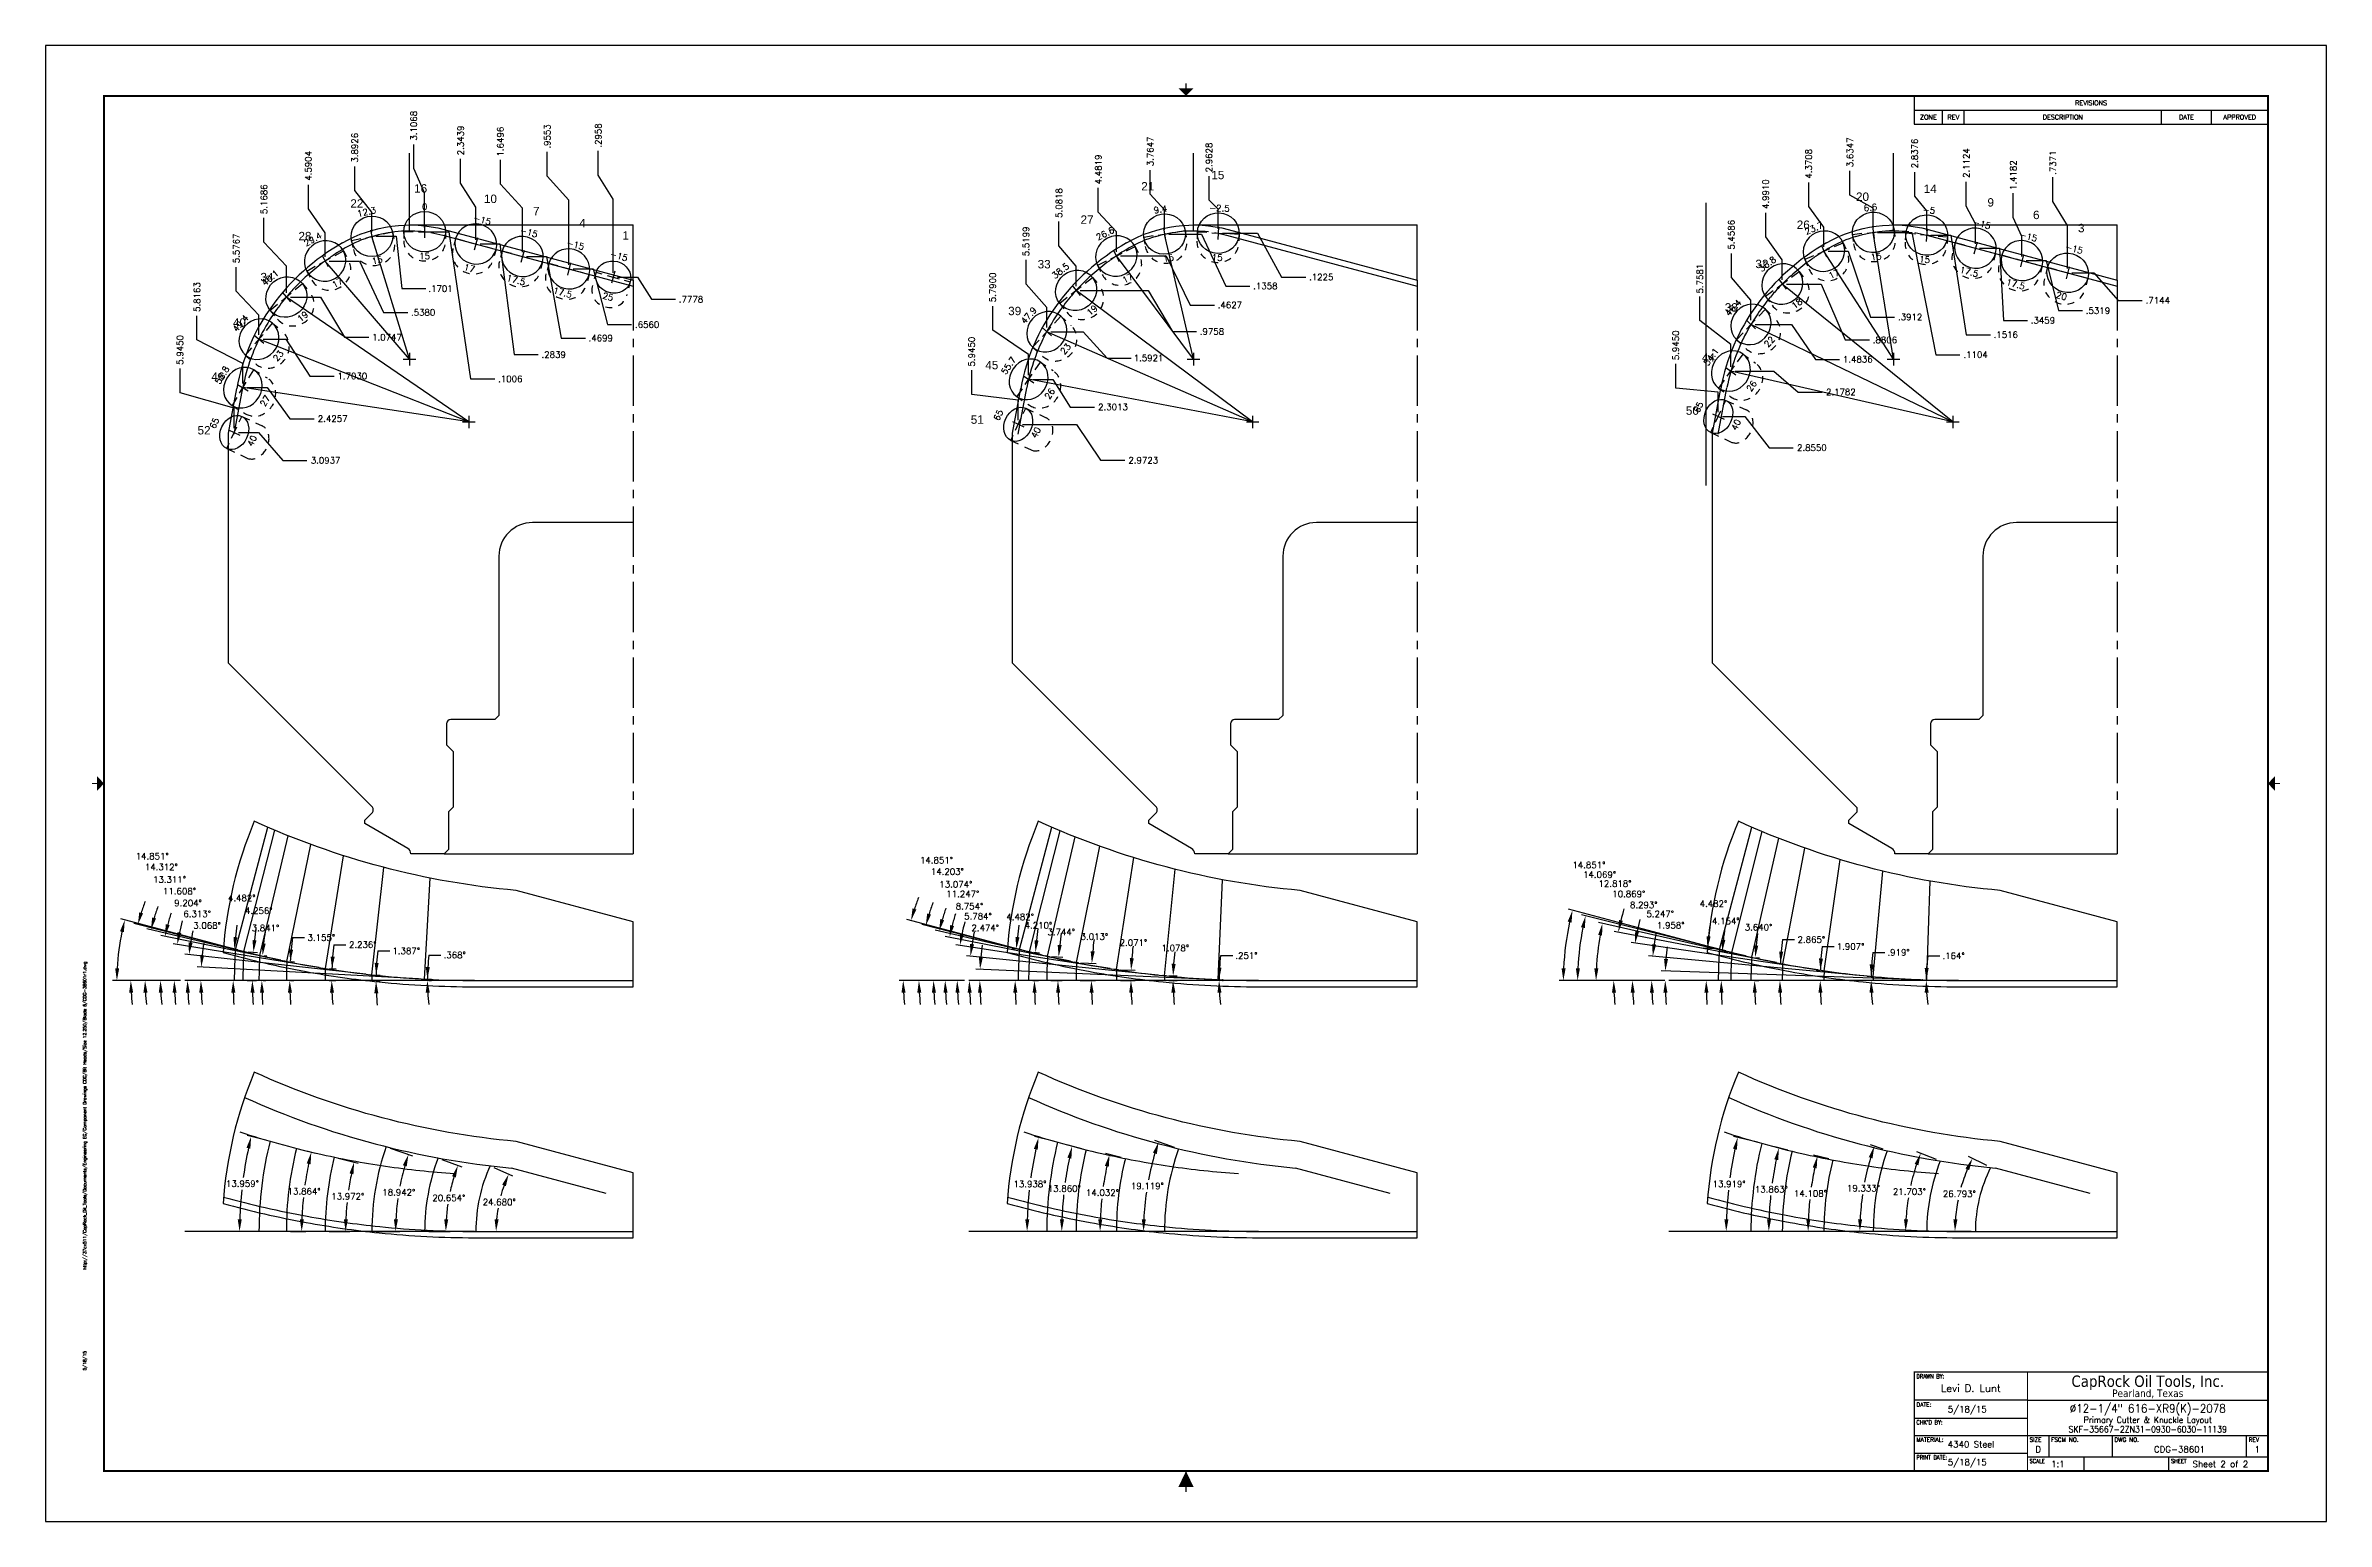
# Model space of a CAD drawing. Header units: inches. Extents: x -34 to 34, y 0 to 22.
# Drawn here: x -34 to 0, y 0 to 22 of the extents above; entities that cross this region are included whole.
import ezdxf
from ezdxf.enums import TextEntityAlignment as Align

# ---------------------------------------------------------------- set-up
doc = ezdxf.new("R2010")
doc.units = ezdxf.units.IN
doc.header["$MEASUREMENT"] = 0
doc.header["$PDMODE"] = 35
doc.linetypes.add('CENTER2', pattern=[1.125, 0.75, -0.125, 0.125, -0.125])
doc.linetypes.add('HIDDEN2', pattern=[0.1875, 0.125, -0.0625])
doc.layers.get('Defpoints').update_dxf_attribs({"color": 10})
for name, color, linetype in [('Blade1', 30, 'Continuous'), ('CLine', 5, 'CENTER2'), ('Dims', 4, 'Continuous'), ('Title Block', 7, 'Continuous')]:
    doc.layers.add(name, color=color, linetype=linetype)
doc.layers.add('Blade2', color=7, linetype='Continuous', true_color=0xcccc00)
doc.layers.add('Blade3', color=7, linetype='Continuous', true_color=0x00cc00)
doc.styles.add('Block', font='tahoma.ttf')
doc.styles.add('RomanD', font='romand.shx', dxfattribs={"width": 0.9})
doc.styles.add('RomanS', font='romans')
doc.styles.get("Standard").update_dxf_attribs({"font": 'arial.ttf'})
doc.dimstyles.new('Copy of Standard', dxfattribs={"dimtxt": 0.094, "dimasz": 0.18, "dimexe": 0.0625, "dimexo": 0.0625, "dimgap": 0.045, "dimtad": 0, "dimtih": 1, "dimtoh": 1, "dimdec": 4, "dimzin": 4, "dimdsep": 46, "dimtxsty": 'RomanS', "dimcen": 0.09, "dimadec": 3, "dimazin": 1, "dimtfac": 1, "dimtdec": 4, "dimtofl": 0, "dimtmove": 0, "dimatfit": 1, "dimfxl": 1, "dimtolj": 1, "dimtzin": 0, "dimarcsym": 0})

msp = doc.modelspace()

# ---------------------------------------------------------------- texts
at = {"layer": 'Blade1'}
for s, p in [('16', (-28.50644, 19.80873)), ('10', (-27.46589, 19.65408)), ('22', (-29.45755, 19.58432)), ('7', (-26.73366, 19.47039)), ('4', (-26.04638, 19.29067)), ('28', (-30.2308, 19.09807)), ('1', (-25.40173, 19.10872)), ('34', (-30.7975, 18.48693)), ('40', (-31.20755, 17.80903)), ('46', (-31.52956, 17.00328)), ('52', (-31.73494, 16.20346))]:
    msp.add_text(s, height=0.125, dxfattribs=at).set_placement(p)
at = {"layer": 'Blade2'}
for s, p in [('15', (-16.62252, 20.00824)), ('21', (-17.66718, 19.84045)), ('27', (-18.5718, 19.34376)), ('33', (-19.21187, 18.67892)), ('39', (-19.65075, 17.98152)), ('45', (-19.99217, 17.17481)), ('51', (-20.20918, 16.36266))]:
    msp.add_text(s, height=0.125, dxfattribs=at).set_placement(p)
at = {"layer": 'Blade3'}
for s, p in [('20', (-7.01211, 19.68574)), ('14', (-6.00323, 19.80194)), ('9', (-5.05235, 19.60056)), ('26', (-7.89551, 19.26735)), ('6', (-4.37369, 19.41345)), ('3', (-3.70243, 19.21772)), ('32', (-8.51188, 18.68315)), ('38', (-8.96812, 18.03497)), ('44', (-9.30916, 17.28865)), ('50', (-9.54843, 16.49693))]:
    msp.add_text(s, height=0.125, dxfattribs=at).set_placement(p)

# ---------------------------------------------------------------- blocks, each defined once
blk = doc.blocks.new('COT_Dblock')
at = {"layer": 'Defpoints'}
for p in [(33.812, 21.812), (0.188, 0.188)]:
    blk.add_point(p, dxfattribs=at)
at = {"layer": 'Title Block'}
for p, q in [((27.857, 21.25), (27.857, 20.828)), ((27.857, 21.039), (33.13, 21.039)), ((27.857, 20.828), (33.13, 20.828)), ((28.278, 20.828), (28.278, 21.039)), ((28.599, 20.828), (28.599, 21.039)), ((31.544, 20.828), (31.544, 21.039)), ((32.286, 20.828), (32.286, 21.039)), ((29.544, 1.805), (27.857, 1.805)), ((27.857, 1.539), (29.544, 1.539)), ((27.857, 1.282), (33.13, 1.282)), ((29.865, 0.961), (29.865, 1.282)), ((30.81, 0.961), (30.81, 1.282)), ((32.809, 0.961), (32.809, 1.282)), ((27.857, 1.016), (29.544, 1.016)), ((29.544, 0.961), (33.13, 0.961)), ((30.388, 0.75), (30.388, 0.961)), ((31.653, 0.75), (31.653, 0.961))]:
    blk.add_line(p, q, dxfattribs=at)
at = {"layer": 'Title Block', "color": 8}
blk.add_lwpolyline([(0, 0), (34, 0), (34, 22), (0, 22)], close=True, dxfattribs=at)
at = {"layer": 'Title Block'}
for points, const_width in [([(17, 21.438), (17, 21.363)], 0.015), ([(0.69, 11), (0.765, 11)], 0.015), ([(33.31, 11), (33.235, 11)], 0.015), ([(27.857, 0.75), (27.857, 2.227), (33.13, 2.227)], 0.0169), ([(29.544, 0.75), (29.544, 2.227)], 0.0169), ([(29.544, 1.805), (33.13, 1.805)], 0.0169), ([(17, 0.438), (17, 0.513)], 0.015)]:
    blk.add_lwpolyline(points, dxfattribs=dict(at, const_width=const_width))
at = {"layer": 'Title Block', "const_width": 0.03}
blk.add_lwpolyline([(33.13, 21.25), (0.87, 21.25), (0.87, 0.75), (33.13, 0.75)], close=True, dxfattribs=at)
at = {"layer": 'Title Block'}
for points in [[(16.887, 21.363), (17.113, 21.363), (17, 21.25)], [(0.765, 10.887), (0.765, 11.113), (0.87, 11)], [(33.235, 10.887), (33.235, 11.113), (33.13, 11)], [(16.887, 0.513), (17.113, 0.513), (17, 0.75)]]:
    blk.add_solid(points, dxfattribs=at)
for s, height, style, p in [('REVISIONS', 0.0703, 'RomanS', (30.493, 21.145)), ('ZONE', 0.0703, 'RomanS', (28.067, 20.934)), ('REV', 0.0703, 'RomanS', (28.439, 20.934)), ('DESCRIPTION', 0.07031, 'RomanS', (30.071, 20.934)), ('DATE', 0.0703, 'RomanS', (31.915, 20.934)), ('APPROVED', 0.0703, 'RomanS', (32.708, 20.934)), ('CapRock Oil Tools, Inc.', 0.16875, 'Block', (31.337, 2.09)), ('Pearland, Texas', 0.1125, 'Block', (31.337, 1.91))]:
    blk.add_text(s, height=height, dxfattribs=dict(at, style=style)).set_placement(p, align=Align.MIDDLE_CENTER)
at = {"layer": 'Title Block', "style": 'RomanS'}
for s, width, p in [('DRAWN BY:', 0.86, (27.888, 2.195)), ("CHK'D BY:", 0.91, (27.888, 1.508)), ('PRINT DATE:', 0.78, (27.888, 0.985)), ('SCALE', 0.9, (29.575, 0.93)), ('SHEET', 0.9, (31.685, 0.93))]:
    blk.add_text(s, height=0.0625, dxfattribs=dict(at, width=width)).set_placement(p, align=Align.TOP_LEFT)
for s, p in [('DATE:', (27.888, 1.773)), ('MATERIAL:', (27.888, 1.25)), ('SIZE', (29.575, 1.25)), ('FSCM NO.', (29.896, 1.25)), ('DWG NO.', (30.841, 1.25)), ('REV', (32.841, 1.25))]:
    blk.add_text(s, height=0.0625, dxfattribs=at).set_placement(p, align=Align.TOP_LEFT)
at = {"layer": 'Title Block', "color": 3, "style": 'RomanS'}
blk.add_text('D', height=0.094, dxfattribs=at).set_placement((29.704, 1.121), align=Align.TOP_CENTER)
at = {"layer": 'Title Block', "color": 1, "style": 'RomanS', "flags": 8}
for tag, p in [('FNAME', (0.62, 3.75)), ('REVDATE', (0.62, 2.25)), ('USER', (0.62, 0.75))]:
    blk.add_attdef(tag, text='', height=0.047, rotation=90, dxfattribs=at).set_placement(p, align=Align.BOTTOM_LEFT)
at = {"layer": 'Title Block', "color": 3, "style": 'RomanS', "flags": 8}
for tag, p in [('DDATE', (28.356, 1.672)), ('CHECK', (28.356, 1.406)), ('MATRL', (28.356, 1.149)), ('PDATE', (28.356, 0.883)), ('SCALE', (29.896, 0.855)), ('SHEET', (32.005, 0.855))]:
    blk.add_attdef(tag, text='', height=0.094, dxfattribs=at).set_placement(p, align=Align.MIDDLE_LEFT)
blk.add_attdef('DRAWN', text='', height=0.11, dxfattribs=at).set_placement((28.7, 1.984), align=Align.MIDDLE_CENTER)
at = {"layer": 'Title Block', "color": 3, "style": 'RomanD', "width": 0.9, "flags": 8}
for tag, height, p in [('TITL1', 0.125, (31.337, 1.684)), ('TITL2', 0.094, (31.337, 1.514)), ('TITL3', 0.094, (31.337, 1.374))]:
    blk.add_attdef(tag, text='', height=height, dxfattribs=at).set_placement(p, align=Align.MIDDLE_CENTER)
at = {"layer": 'Title Block', "color": 3, "style": 'RomanS', "flags": 8}
for tag, p in [('FSCM#', (30.337, 1.121)), ('DWG#', (31.81, 1.121)), ('REV#', (32.97, 1.121))]:
    blk.add_attdef(tag, text='', height=0.094, dxfattribs=at).set_placement(p, align=Align.TOP_CENTER)
blk = doc.blocks.new('CMark')
at = {"layer": 'CLine'}
for p, q in [((-0.094, 0), (0.094, 0)), ((0, 0.094), (0, -0.094))]:
    blk.add_line(p, q, dxfattribs=at)
blk = doc.blocks.new('1613@17')
for p, q in [((-0.17, 0), (-0.313, 0)), ((0.171, 0), (0.312, 0))]:
    blk.add_line(p, q)
at = {"color": 8, "linetype": 'HIDDEN2', "ltscale": 0.5}
blk.add_line((-0.313, 0), (-0.313, -0.152), dxfattribs=at)
at = {"color": 8, "linetype": 'HIDDEN2', "ltscale": 0.5, "flags": 128}
blk.add_lwpolyline([(0.312, 0), (0.312, -0.152)], dxfattribs=at)
blk.add_ellipse((0, 0), major_axis=(-0.312, 0), ratio=0.95632, start_param=3.141593, end_param=9.424778)
at = {"color": 8, "linetype": 'HIDDEN2', "ltscale": 0.5}
blk.add_ellipse((0, -0.152), major_axis=(-0.312, 0), ratio=0.95632, start_param=0, end_param=3.141593, dxfattribs=at)
blk.add_blockref('CMark', (0, 0))
at = {"style": 'RomanS'}
blk.add_text('17', height=0.094, dxfattribs=at).set_placement((0.001, -0.373), align=Align.MIDDLE_CENTER)
blk.add_attdef('ANG', text='', height=0.094, dxfattribs=at).set_placement((0, 0.298), align=Align.BOTTOM_CENTER)
blk = doc.blocks.new('1613@17.5')
for p, q in [((-0.17, 0), (-0.312, 0)), ((0.171, 0), (0.312, 0))]:
    blk.add_line(p, q)
at = {"color": 8, "linetype": 'HIDDEN2', "ltscale": 0.5}
blk.add_line((-0.312, 0), (-0.312, -0.159), dxfattribs=at)
at = {"color": 8, "linetype": 'HIDDEN2', "ltscale": 0.5, "flags": 128}
blk.add_lwpolyline([(0.312, 0), (0.312, -0.159)], dxfattribs=at)
at = {"extrusion": (0, 0, -1)}
blk.add_ellipse((0, 0), major_axis=(-0.312, 0), ratio=0.953717, start_param=-3.141592653589793, end_param=3.141592653589793, dxfattribs=at)
at = {"color": 8, "linetype": 'HIDDEN2', "ltscale": 0.5}
blk.add_ellipse((0, -0.159), major_axis=(0.312, 0), ratio=0.953717, start_param=3.141593, end_param=6.283185, dxfattribs=at)
blk.add_blockref('CMark', (0, 0))
at = {"style": 'RomanS'}
blk.add_text('17.5', height=0.094, dxfattribs=at).set_placement((0, -0.364), align=Align.MIDDLE_CENTER)
blk.add_attdef('ANG', text='', height=0.094, dxfattribs=at).set_placement((0, 0.298), align=Align.BOTTOM_CENTER)
blk = doc.blocks.new('1613@15')
for p, q in [((-0.17, 0), (-0.312, 0)), ((0.171, 0), (0.312, 0))]:
    blk.add_line(p, q)
at = {"color": 8, "linetype": 'HIDDEN2', "ltscale": 0.5}
blk.add_line((-0.312, 0), (-0.312, -0.135), dxfattribs=at)
at = {"color": 8, "linetype": 'HIDDEN2', "ltscale": 0.5, "flags": 128}
blk.add_lwpolyline([(0.312, 0), (0.312, -0.135)], dxfattribs=at)
blk.add_ellipse((0, 0), major_axis=(-0.312, 0), ratio=0.965926, start_param=-3.141592653589793, end_param=3.141592653589793)
at = {"color": 8, "linetype": 'HIDDEN2', "ltscale": 0.5}
blk.add_ellipse((0, -0.135), major_axis=(-0.312, 0), ratio=0.965926, start_param=0, end_param=3.141593, dxfattribs=at)
blk.add_blockref('CMark', (0, 0))
at = {"style": 'RomanS'}
blk.add_text('15', height=0.094, dxfattribs=at).set_placement((0, -0.364), align=Align.MIDDLE_CENTER)
blk.add_attdef('ANG', text='', height=0.094, dxfattribs=at).set_placement((0, 0.298), align=Align.BOTTOM_CENTER)
blk = doc.blocks.new('*D48')
at = {"layer": 'Defpoints', "color": 0, "transparency": 16777216}
for p in [(-31.924, 8.063), (-31.684, 8.129), (-28.381, 8.085), (-28.318, 8.082), (-27.605, 8.063)]:
    blk.add_point(p, dxfattribs=at)
at = {"layer": 'Dims', "color": 0, "lineweight": -2, "transparency": 16777216}
blk.add_line((-28.443, 8.088), (-31.742, 8.265), dxfattribs=at)
for start, end in [(171.3676, 174.1499), (182.7823, 185.5646)]:
    blk.add_arc((-27.978, 8.063), 3.707, start, end, dxfattribs=at)
at = {"layer": 'Dims', "color": 0, "transparency": 16777216}
for points in [[(-31.636, 8.439), (-31.695, 8.443), (-31.68, 8.262)], [(-31.71, 7.883), (-31.65, 7.884), (-31.685, 8.063)]]:
    blk.add_solid(points, dxfattribs=at)
at = {"layer": 'Dims', "color": 0, "transparency": 16777216, "insert": (-31.593, 8.883), "char_height": 0.094, "attachment_point": 5, "style": 'RomanS'}
blk.add_mtext('\\A1;3.068°', dxfattribs=at)
blk = doc.blocks.new('*D49')
at = {"layer": 'Defpoints', "color": 0, "transparency": 16777216}
for p in [(-28.35, 8.083), (-28.35, 8.063), (-28.309, 8.07), (-25.243, 8.063)]:
    blk.add_point(p, dxfattribs=at)
at = {"layer": 'Dims', "color": 0, "lineweight": -2, "transparency": 16777216}
for p, q in [((-28.286, 8.442), (-28.106, 8.442)), ((-28.287, 8.083), (-28.247, 8.083)), ((-28.287, 8.063), (-28.247, 8.063))]:
    blk.add_line(p, q, dxfattribs=at)
for start, end in [(172.9016, 179.6325), (172.9045, 176.2685), (183.364, 186.728)]:
    blk.add_arc((-25.243, 8.063), 3.066, start, end, dxfattribs=at)
at = {"layer": 'Dims', "color": 0, "transparency": 16777216}
for points in [[(-28.273, 8.262), (-28.333, 8.264), (-28.309, 8.083)], [(-28.334, 7.882), (-28.274, 7.884), (-28.309, 8.063)]]:
    blk.add_solid(points, dxfattribs=at)
at = {"layer": 'Dims', "color": 0, "transparency": 16777216, "insert": (-27.902, 8.442), "char_height": 0.094, "attachment_point": 5, "style": 'RomanS'}
blk.add_mtext('\\A1;.368°', dxfattribs=at)
blk = doc.blocks.new('*D50')
at = {"layer": 'Defpoints', "color": 0, "transparency": 16777216}
for p in [(-29.135, 8.148), (-29.135, 8.053), (-29.074, 8.084), (-25.243, 8.063)]:
    blk.add_point(p, dxfattribs=at)
at = {"layer": 'Dims', "color": 0, "lineweight": -2, "transparency": 16777216}
for p, q in [((-29.049, 8.505), (-28.869, 8.505)), ((-29.073, 8.054), (-29.012, 8.054)), ((-29.072, 8.146), (-29.011, 8.145))]:
    blk.add_line(p, q, dxfattribs=at)
for start, end in [(173.373, 178.7586), (173.3745, 176.0666), (182.8376, 185.5296)]:
    blk.add_arc((-25.243, 8.063), 3.831, start, end, dxfattribs=at)
at = {"layer": 'Dims', "color": 0, "transparency": 16777216}
for points in [[(-29.035, 8.325), (-29.095, 8.327), (-29.073, 8.146)], [(-29.1, 7.873), (-29.04, 7.874), (-29.074, 8.054)]]:
    blk.add_solid(points, dxfattribs=at)
at = {"layer": 'Dims', "color": 0, "transparency": 16777216, "insert": (-28.624, 8.505), "char_height": 0.094, "attachment_point": 5, "style": 'RomanS'}
blk.add_mtext('\\A1;1.387°', dxfattribs=at)
blk = doc.blocks.new('*D51')
at = {"layer": 'Defpoints', "color": 0, "transparency": 16777216}
for p in [(-31.882, 8.192), (-31.924, 8.063), (-29.166, 8.151), (-29.104, 8.144), (-27.605, 8.063)]:
    blk.add_point(p, dxfattribs=at)
at = {"layer": 'Dims', "color": 0, "lineweight": -2, "transparency": 16777216}
blk.add_line((-29.228, 8.158), (-31.926, 8.456), dxfattribs=at)
for start, end in [(167.8138, 170.7503), (182.9365, 185.873)]:
    blk.add_arc((-28.372, 8.063), 3.512, start, end, dxfattribs=at)
at = {"layer": 'Dims', "color": 0, "transparency": 16777216}
for points in [[(-31.809, 8.624), (-31.869, 8.632), (-31.863, 8.45)], [(-31.91, 7.883), (-31.85, 7.884), (-31.885, 8.063)]]:
    blk.add_solid(points, dxfattribs=at)
at = {"layer": 'Dims', "color": 0, "transparency": 16777216, "insert": (-31.741, 9.056), "char_height": 0.094, "attachment_point": 5, "style": 'RomanS'}
blk.add_mtext('\\A1;6.313°', dxfattribs=at)
blk = doc.blocks.new('*D52')
at = {"layer": 'Defpoints', "color": 0, "transparency": 16777216}
for p in [(-32.077, 8.243), (-29.861, 8.247), (-29.799, 8.237), (-31.924, 8.063), (-27.605, 8.063)]:
    blk.add_point(p, dxfattribs=at)
at = {"layer": 'Dims', "color": 0, "lineweight": -2, "transparency": 16777216}
for p, q in [((-29.922, 8.257), (-32.1, 8.61)), ((-31.987, 8.063), (-32.144, 8.063))]:
    blk.add_line(p, q, dxfattribs=at)
for start, end in [(164.6502, 167.7229), (183.0727, 186.1453)]:
    blk.add_arc((-28.725, 8.063), 3.357, start, end, dxfattribs=at)
at = {"layer": 'Dims', "color": 0, "transparency": 16777216}
for points in [[(-31.975, 8.772), (-32.034, 8.783), (-32.038, 8.6)], [(-32.107, 7.883), (-32.047, 7.884), (-32.082, 8.063)]]:
    blk.add_solid(points, dxfattribs=at)
at = {"layer": 'Dims', "color": 0, "transparency": 16777216, "insert": (-31.877, 9.217), "char_height": 0.094, "attachment_point": 5, "style": 'RomanS'}
blk.add_mtext('\\A1;9.204°', dxfattribs=at)
blk = doc.blocks.new('*D53')
at = {"layer": 'Defpoints', "color": 0, "transparency": 16777216}
for p in [(-29.83, 8.242), (-29.833, 8.063), (-29.734, 8.122), (-25.243, 8.063)]:
    blk.add_point(p, dxfattribs=at)
at = {"layer": 'Dims', "color": 0, "lineweight": -2, "transparency": 16777216}
for p, q in [((-29.703, 8.597), (-29.523, 8.597)), ((-29.767, 8.24), (-29.669, 8.236)), ((-29.771, 8.063), (-29.672, 8.063))]:
    blk.add_line(p, q, dxfattribs=at)
for start, end in [(173.1712, 177.7645), (173.1721, 175.4683), (182.2962, 184.5924)]:
    blk.add_arc((-25.243, 8.063), 4.492, start, end, dxfattribs=at)
at = {"layer": 'Dims', "color": 0, "transparency": 16777216}
for points in [[(-29.691, 8.416), (-29.751, 8.42), (-29.731, 8.239)], [(-29.761, 7.883), (-29.701, 7.884), (-29.735, 8.063)]]:
    blk.add_solid(points, dxfattribs=at)
at = {"layer": 'Dims', "color": 0, "transparency": 16777216, "insert": (-29.272, 8.597), "char_height": 0.094, "attachment_point": 5, "style": 'RomanS'}
blk.add_mtext('\\A1;2.236°', dxfattribs=at)
blk = doc.blocks.new('1613@19')
for p, q in [((-0.17, 0), (-0.313, 0)), ((0.171, 0), (0.312, 0))]:
    blk.add_line(p, q)
at = {"color": 8, "linetype": 'HIDDEN2', "ltscale": 0.5}
blk.add_line((-0.313, 0), (-0.313, -0.169), dxfattribs=at)
at = {"color": 8, "linetype": 'HIDDEN2', "ltscale": 0.5, "flags": 128}
blk.add_lwpolyline([(0.312, 0), (0.312, -0.169)], dxfattribs=at)
at = {"extrusion": (0, 0, -1)}
blk.add_ellipse((0, 0), major_axis=(-0.312, 0), ratio=0.945519, start_param=3.141593, end_param=9.424778, dxfattribs=at)
at = {"color": 8, "linetype": 'HIDDEN2', "ltscale": 0.5}
blk.add_ellipse((0, -0.169), major_axis=(0.312, 0), ratio=0.945519, start_param=3.141593, end_param=6.283185, dxfattribs=at)
blk.add_blockref('CMark', (0, 0))
at = {"style": 'RomanS'}
blk.add_text('19', height=0.094, dxfattribs=at).set_placement((0, -0.379), align=Align.MIDDLE_CENTER)
blk.add_attdef('ANG', text='', height=0.094, dxfattribs=at).set_placement((0, 0.298), align=Align.BOTTOM_CENTER)
blk = doc.blocks.new('*D54')
at = {"layer": 'Defpoints', "color": 0, "transparency": 16777216}
for p in [(-32.28, 8.284), (-30.434, 8.354), (-30.373, 8.341), (-31.924, 8.063), (-27.605, 8.063)]:
    blk.add_point(p, dxfattribs=at)
at = {"layer": 'Dims', "color": 0, "lineweight": -2, "transparency": 16777216}
for p, q in [((-30.495, 8.367), (-32.282, 8.734)), ((-31.987, 8.063), (-32.35, 8.063))]:
    blk.add_line(p, q, dxfattribs=at)
for start, end in [(162.0809, 165.2363), (183.1554, 186.3107)]:
    blk.add_arc((-29.019, 8.063), 3.269, start, end, dxfattribs=at)
at = {"layer": 'Dims', "color": 0, "transparency": 16777216}
for points in [[(-32.151, 8.889), (-32.209, 8.903), (-32.221, 8.721)], [(-32.313, 7.883), (-32.253, 7.884), (-32.288, 8.063)]]:
    blk.add_solid(points, dxfattribs=at)
at = {"layer": 'Dims', "color": 0, "transparency": 16777216, "insert": (-32.004, 9.395), "char_height": 0.094, "attachment_point": 5, "style": 'RomanS'}
blk.add_mtext('\\A1;11.608°', dxfattribs=at)
blk = doc.blocks.new('*D55')
at = {"layer": 'Defpoints', "color": 0, "transparency": 16777216}
for p in [(-30.404, 8.348), (-30.411, 8.063), (-30.36, 8.157), (-25.243, 8.063)]:
    blk.add_point(p, dxfattribs=at)
at = {"layer": 'Dims', "color": 0, "lineweight": -2, "transparency": 16777216}
for p, q in [((-30.321, 8.703), (-30.141, 8.703)), ((-30.341, 8.344), (-30.291, 8.342)), ((-30.349, 8.063), (-30.299, 8.063))]:
    blk.add_line(p, q, dxfattribs=at)
for start, end in [(172.8145, 176.8453), (172.8151, 174.8302), (182.0151, 184.0302)]:
    blk.add_arc((-25.243, 8.063), 5.118, start, end, dxfattribs=at)
at = {"layer": 'Dims', "color": 0, "transparency": 16777216}
for points in [[(-30.31, 8.522), (-30.37, 8.527), (-30.353, 8.345)], [(-30.388, 7.883), (-30.328, 7.884), (-30.361, 8.063)]]:
    blk.add_solid(points, dxfattribs=at)
at = {"layer": 'Dims', "color": 0, "transparency": 16777216, "insert": (-29.89, 8.703), "char_height": 0.094, "attachment_point": 5, "style": 'RomanS'}
blk.add_mtext('\\A1;3.155°', dxfattribs=at)
blk = doc.blocks.new('1613@23')
for p, q in [((-0.17, 0), (-0.313, 0)), ((0.171, 0), (0.312, 0))]:
    blk.add_line(p, q)
at = {"color": 8, "linetype": 'HIDDEN2', "ltscale": 0.5}
blk.add_line((-0.313, 0), (-0.313, -0.203), dxfattribs=at)
at = {"color": 8, "linetype": 'HIDDEN2', "ltscale": 0.5, "flags": 128}
blk.add_lwpolyline([(0.312, 0), (0.312, -0.203)], dxfattribs=at)
blk.add_ellipse((0, 0), major_axis=(-0.312, 0), ratio=0.920512, start_param=3.141593, end_param=9.424778)
at = {"color": 8, "linetype": 'HIDDEN2', "ltscale": 0.5}
blk.add_ellipse((0, -0.203), major_axis=(-0.312, 0), ratio=0.920512, start_param=0, end_param=3.141593, dxfattribs=at)
blk.add_blockref('CMark', (0, 0))
at = {"style": 'RomanS'}
blk.add_text('23', height=0.094, dxfattribs=at).set_placement((-0.001, -0.379), align=Align.MIDDLE_CENTER)
blk.add_attdef('ANG', text='', height=0.094, dxfattribs=at).set_placement((0, 0.287), align=Align.BOTTOM_CENTER)
blk = doc.blocks.new('1613@27')
for p, q in [((-0.17, 0), (-0.313, 0)), ((0.171, 0), (0.312, 0))]:
    blk.add_line(p, q)
at = {"color": 8, "linetype": 'HIDDEN2', "ltscale": 0.5}
blk.add_line((-0.313, 0), (-0.313, -0.236), dxfattribs=at)
at = {"color": 8, "linetype": 'HIDDEN2', "ltscale": 0.5, "flags": 128}
blk.add_lwpolyline([(0.312, 0), (0.312, -0.236)], dxfattribs=at)
blk.add_ellipse((0, 0), major_axis=(-0.312, 0), ratio=0.891008, start_param=3.141593, end_param=9.424778)
at = {"color": 8, "linetype": 'HIDDEN2', "ltscale": 0.5}
blk.add_ellipse((0, -0.236), major_axis=(-0.312, 0), ratio=0.891008, start_param=0, end_param=3.141593, dxfattribs=at)
blk.add_blockref('CMark', (0, 0))
at = {"style": 'RomanS'}
blk.add_text('27', height=0.094, dxfattribs=at).set_placement((0.003, -0.384), align=Align.MIDDLE_CENTER)
blk.add_attdef('ANG', text='', height=0.094, dxfattribs=at).set_placement((0, 0.287), align=Align.BOTTOM_CENTER)
blk = doc.blocks.new('1313@40')
for p, q in [((-0.265, 0), (-0.177, 0)), ((0.177, 0), (0.264, 0))]:
    blk.add_line(p, q)
at = {"color": 8, "linetype": 'HIDDEN2'}
for p, q in [((-0.265, 0), (-0.265, -0.334)), ((0.264, 0), (0.264, -0.334))]:
    blk.add_line(p, q, dxfattribs=at)
blk.add_ellipse((0, 0), major_axis=(0.265, 0), ratio=0.765974)
blk.add_ellipse((0, -0.334), major_axis=(-0.265, 0), ratio=0.765974, start_param=0, end_param=3.141593, dxfattribs=at)
blk.add_blockref('CMark', (0, 0))
at = {"style": 'RomanS'}
blk.add_text('40', height=0.094, dxfattribs=at).set_placement((0, -0.292), align=Align.MIDDLE_CENTER)
blk.add_attdef('ANG', text='', height=0.094, dxfattribs=at).set_placement((0, 0.251), align=Align.BOTTOM_CENTER)
blk = doc.blocks.new('*D56')
at = {"layer": 'Defpoints', "color": 0, "transparency": 16777216}
for p in [(-31.17, 8.528), (-31.202, 8.219), (-31.188, 8.063), (-25.243, 8.063)]:
    blk.add_point(p, dxfattribs=at)
at = {"layer": 'Dims', "color": 0, "lineweight": -2, "transparency": 16777216}
for p, q in [((-31.232, 8.533), (-31.249, 8.534)), ((-31.25, 8.063), (-31.267, 8.063))]:
    blk.add_line(p, q, dxfattribs=at)
for start, end in [(172.0583, 173.7883), (181.73, 183.46)]:
    blk.add_arc((-25.243, 8.063), 5.962, start, end, dxfattribs=at)
at = {"layer": 'Dims', "color": 0, "transparency": 16777216}
for points in [[(-31.14, 8.706), (-31.199, 8.711), (-31.186, 8.529)], [(-31.232, 7.883), (-31.172, 7.884), (-31.204, 8.063)]]:
    blk.add_solid(points, dxfattribs=at)
at = {"layer": 'Dims', "color": 0, "transparency": 16777216, "insert": (-31.076, 9.293), "char_height": 0.094, "attachment_point": 5, "style": 'RomanS'}
blk.add_mtext('\\A1;4.482°', dxfattribs=at)
blk = doc.blocks.new('*D57')
at = {"layer": 'Defpoints', "color": 0, "transparency": 16777216}
for p in [(-31.2, 8.536), (-31.139, 8.52), (-32.925, 8.367), (-31.924, 8.063), (-27.605, 8.063)]:
    blk.add_point(p, dxfattribs=at)
at = {"layer": 'Dims', "color": 0, "lineweight": -2, "transparency": 16777216}
for p, q in [((-31.26, 8.552), (-32.881, 8.982)), ((-31.987, 8.063), (-33.001, 8.063))]:
    blk.add_line(p, q, dxfattribs=at)
blk.add_arc((-29.418, 8.063), 3.52, 168.0788, 177.07, dxfattribs=at)
at = {"layer": 'Dims', "color": 0, "transparency": 16777216}
for points in [[(-32.891, 8.797), (-32.833, 8.784), (-32.82, 8.966)], [(-32.903, 8.242), (-32.963, 8.244), (-32.938, 8.063)]]:
    blk.add_solid(points, dxfattribs=at)
at = {"layer": 'Dims', "color": 0, "transparency": 16777216, "insert": (-32.411, 9.916), "char_height": 0.094, "attachment_point": 5, "style": 'RomanS'}
blk.add_mtext('\\A1;14.851°', dxfattribs=at)
blk = doc.blocks.new('*D58')
at = {"layer": 'Defpoints', "color": 0, "transparency": 16777216}
for p in [(-32.507, 8.318), (-30.837, 8.444), (-30.777, 8.43), (-31.924, 8.063), (-27.605, 8.063)]:
    blk.add_point(p, dxfattribs=at)
at = {"layer": 'Dims', "color": 0, "lineweight": -2, "transparency": 16777216}
for p, q in [((-30.898, 8.458), (-32.49, 8.835)), ((-31.987, 8.063), (-32.58, 8.063))]:
    blk.add_line(p, q, dxfattribs=at)
for start, end in [(160.4177, 163.5535), (183.1358, 186.2716)]:
    blk.add_arc((-29.228, 8.063), 3.289, start, end, dxfattribs=at)
at = {"layer": 'Dims', "color": 0, "transparency": 16777216}
for points in [[(-32.354, 8.987), (-32.412, 9.002), (-32.429, 8.821)], [(-32.542, 7.883), (-32.482, 7.884), (-32.517, 8.063)]]:
    blk.add_solid(points, dxfattribs=at)
at = {"layer": 'Dims', "color": 0, "transparency": 16777216, "insert": (-32.153, 9.569), "char_height": 0.094, "attachment_point": 5, "style": 'RomanS'}
blk.add_mtext('\\A1;13.311°', dxfattribs=at)
blk = doc.blocks.new('*D59')
at = {"layer": 'Defpoints', "color": 0, "transparency": 16777216}
for p in [(-30.807, 8.437), (-30.776, 8.187), (-30.82, 8.063), (-25.243, 8.063)]:
    blk.add_point(p, dxfattribs=at)
at = {"layer": 'Dims', "color": 0, "lineweight": -2, "transparency": 16777216}
for p, q in [((-30.745, 8.433), (-30.702, 8.43)), ((-30.757, 8.063), (-30.715, 8.063))]:
    blk.add_line(p, q, dxfattribs=at)
for start, end in [(172.4318, 174.2953), (181.8636, 183.7271)]:
    blk.add_arc((-25.243, 8.063), 5.534, start, end, dxfattribs=at)
at = {"layer": 'Dims', "color": 0, "transparency": 16777216}
for points in [[(-30.72, 8.611), (-30.78, 8.616), (-30.765, 8.434)], [(-30.804, 7.883), (-30.744, 7.884), (-30.777, 8.063)]]:
    blk.add_solid(points, dxfattribs=at)
at = {"layer": 'Dims', "color": 0, "transparency": 16777216, "insert": (-30.722, 8.845), "char_height": 0.094, "attachment_point": 5, "style": 'RomanS'}
blk.add_mtext('\\A1;3.841°', dxfattribs=at)
blk = doc.blocks.new('*D60')
at = {"layer": 'Defpoints', "color": 0, "transparency": 16777216}
for p in [(-31.073, 8.503), (-32.718, 8.344), (-31.013, 8.487), (-31.924, 8.063), (-27.605, 8.063)]:
    blk.add_point(p, dxfattribs=at)
at = {"layer": 'Dims', "color": 0, "lineweight": -2, "transparency": 16777216}
for p, q in [((-31.134, 8.518), (-32.685, 8.914)), ((-31.987, 8.063), (-32.792, 8.063))]:
    blk.add_line(p, q, dxfattribs=at)
for start, end in [(159.5812, 162.6344), (183.0532, 186.1064)]:
    blk.add_arc((-29.351, 8.063), 3.378, start, end, dxfattribs=at)
at = {"layer": 'Dims', "color": 0, "transparency": 16777216}
for points in [[(-32.547, 9.063), (-32.604, 9.08), (-32.625, 8.898)], [(-32.755, 7.883), (-32.695, 7.884), (-32.73, 8.063)]]:
    blk.add_solid(points, dxfattribs=at)
at = {"layer": 'Dims', "color": 0, "transparency": 16777216, "insert": (-32.275, 9.755), "char_height": 0.094, "attachment_point": 5, "style": 'RomanS'}
blk.add_mtext('\\A1;14.312°', dxfattribs=at)
blk = doc.blocks.new('*D61')
at = {"layer": 'Defpoints', "color": 0, "transparency": 16777216}
for p in [(-31.043, 8.495), (-30.916, 8.204), (-31.059, 8.063), (-25.243, 8.063)]:
    blk.add_point(p, dxfattribs=at)
at = {"layer": 'Dims', "color": 0, "lineweight": -2, "transparency": 16777216}
for p, q in [((-30.981, 8.49), (-30.84, 8.48)), ((-30.997, 8.063), (-30.855, 8.063))]:
    blk.add_line(p, q, dxfattribs=at)
for start, end in [(172.1095, 173.9269), (181.8174, 183.6348)]:
    blk.add_arc((-25.243, 8.063), 5.675, start, end, dxfattribs=at)
at = {"layer": 'Dims', "color": 0, "transparency": 16777216}
for points in [[(-30.856, 8.661), (-30.916, 8.666), (-30.902, 8.484)], [(-30.945, 7.883), (-30.885, 7.884), (-30.918, 8.063)]]:
    blk.add_solid(points, dxfattribs=at)
at = {"layer": 'Dims', "color": 0, "transparency": 16777216, "insert": (-30.822, 9.103), "char_height": 0.094, "attachment_point": 5, "style": 'RomanS'}
blk.add_mtext('\\A1;4.256°', dxfattribs=at)
blk = doc.blocks.new('1613@26')
for p, q in [((-0.17, 0), (-0.313, 0)), ((0.171, 0), (0.312, 0))]:
    blk.add_line(p, q)
at = {"color": 8, "linetype": 'HIDDEN2', "ltscale": 0.5}
blk.add_line((-0.313, 0), (-0.313, -0.228), dxfattribs=at)
at = {"color": 8, "linetype": 'HIDDEN2', "ltscale": 0.5, "flags": 128}
blk.add_lwpolyline([(0.312, 0), (0.312, -0.228)], dxfattribs=at)
blk.add_ellipse((0, 0), major_axis=(-0.312, 0), ratio=0.898784, start_param=3.141593, end_param=9.424778)
at = {"color": 8, "linetype": 'HIDDEN2', "ltscale": 0.5}
blk.add_ellipse((0, -0.228), major_axis=(-0.312, 0), ratio=0.898784, start_param=0, end_param=3.141593, dxfattribs=at)
blk.add_blockref('CMark', (0, 0))
at = {"style": 'RomanS'}
blk.add_text('26', height=0.094, dxfattribs=at).set_placement((0, -0.381), align=Align.MIDDLE_CENTER)
blk.add_attdef('ANG', text='', height=0.094, dxfattribs=at).set_placement((0, 0.287), align=Align.BOTTOM_CENTER)
blk = doc.blocks.new('1613@20')
for p, q in [((-0.17, 0), (-0.312, 0)), ((0.171, 0), (0.312, 0))]:
    blk.add_line(p, q)
at = {"color": 8, "linetype": 'HIDDEN2', "ltscale": 0.5}
blk.add_line((-0.312, 0), (-0.312, -0.178), dxfattribs=at)
at = {"color": 8, "linetype": 'HIDDEN2', "ltscale": 0.5, "flags": 128}
blk.add_lwpolyline([(0.312, 0), (0.312, -0.178)], dxfattribs=at)
blk.add_ellipse((0, 0), major_axis=(-0.312, 0), ratio=0.939693, start_param=-3.141592653589793, end_param=3.141592653589793)
at = {"color": 8, "linetype": 'HIDDEN2', "ltscale": 0.5}
blk.add_ellipse((0, -0.178), major_axis=(-0.312, 0), ratio=0.939693, start_param=0, end_param=3.141593, dxfattribs=at)
blk.add_blockref('CMark', (0, 0))
at = {"style": 'RomanS'}
blk.add_text('20', height=0.094, dxfattribs=at).set_placement((0, -0.356), align=Align.MIDDLE_CENTER)
blk.add_attdef('ANG', text='', height=0.094, dxfattribs=at).set_placement((0, 0.298), align=Align.BOTTOM_CENTER)
blk = doc.blocks.new('1613@18')
for p, q in [((-0.17, 0), (-0.312, 0)), ((0.171, 0), (0.312, 0))]:
    blk.add_line(p, q)
at = {"color": 8, "linetype": 'HIDDEN2', "ltscale": 0.5}
blk.add_line((-0.312, 0), (-0.312, -0.159), dxfattribs=at)
at = {"color": 8, "linetype": 'HIDDEN2', "ltscale": 0.5, "flags": 128}
blk.add_lwpolyline([(0.312, 0), (0.312, -0.159)], dxfattribs=at)
at = {"extrusion": (0, 0, -1)}
blk.add_ellipse((0, 0), major_axis=(-0.312, 0), ratio=0.95104, start_param=-3.141592653589793, end_param=3.141592653589793, dxfattribs=at)
at = {"color": 8, "linetype": 'HIDDEN2', "ltscale": 0.5}
blk.add_ellipse((0, -0.161), major_axis=(0.312, 0), ratio=0.953717, start_param=3.141593, end_param=6.283185, dxfattribs=at)
blk.add_blockref('CMark', (0, 0))
at = {"style": 'RomanS'}
blk.add_text('18', height=0.094, dxfattribs=at).set_placement((0, -0.364), align=Align.MIDDLE_CENTER)
blk.add_attdef('ANG', text='', height=0.094, dxfattribs=at).set_placement((0, 0.298), align=Align.BOTTOM_CENTER)
blk = doc.blocks.new('1613@22')
for p, q in [((-0.17, 0), (-0.313, 0)), ((0.171, 0), (0.312, 0))]:
    blk.add_line(p, q)
at = {"color": 8, "linetype": 'HIDDEN2', "ltscale": 0.5}
blk.add_line((-0.313, 0), (-0.313, -0.195), dxfattribs=at)
at = {"color": 8, "linetype": 'HIDDEN2', "ltscale": 0.5, "flags": 128}
blk.add_lwpolyline([(0.312, 0), (0.312, -0.195)], dxfattribs=at)
blk.add_ellipse((0, 0), major_axis=(-0.312, 0), ratio=0.927168, start_param=3.141593, end_param=9.424778)
at = {"color": 8, "linetype": 'HIDDEN2', "ltscale": 0.5}
blk.add_ellipse((0, -0.195), major_axis=(-0.312, 0), ratio=0.927168, start_param=0, end_param=3.141593, dxfattribs=at)
blk.add_blockref('CMark', (0, 0))
at = {"style": 'RomanS'}
blk.add_text('22', height=0.094, dxfattribs=at).set_placement((0.003, -0.376), align=Align.MIDDLE_CENTER)
blk.add_attdef('ANG', text='', height=0.094, dxfattribs=at).set_placement((0, 0.287), align=Align.BOTTOM_CENTER)
blk = doc.blocks.new('*D62')
at = {"layer": 'Defpoints', "color": 0, "transparency": 16777216}
for p in [(-16.656, 20.054), (-16.519, 19.204), (-13.556, 19.327)]:
    blk.add_point(p, dxfattribs=at)
at = {"layer": 'Dims', "color": 0, "lineweight": -2, "transparency": 16777216}
for p, q in [((-16.656, 19.694), (-16.656, 20.054)), ((-16.519, 19.564), (-16.656, 19.694)), ((-16.519, 19.267), (-16.519, 19.564))]:
    blk.add_line(p, q, dxfattribs=at)
at = {"layer": 'Dims', "color": 0, "transparency": 16777216, "insert": (-16.656, 20.332), "char_height": 0.094, "attachment_point": 5, "rotation": 90, "style": 'RomanS'}
blk.add_mtext('\\A1;2.9628', dxfattribs=at)
blk = doc.blocks.new('*D63')
at = {"layer": 'Defpoints', "color": 0, "transparency": 16777216}
for p in [(-17.532, 20.145), (-17.321, 19.191), (-13.556, 19.327)]:
    blk.add_point(p, dxfattribs=at)
at = {"layer": 'Dims', "color": 0, "lineweight": -2, "transparency": 16777216}
for p, q in [((-17.532, 19.785), (-17.532, 20.145)), ((-17.321, 19.551), (-17.532, 19.785)), ((-17.321, 19.253), (-17.321, 19.551))]:
    blk.add_line(p, q, dxfattribs=at)
at = {"layer": 'Dims', "color": 0, "transparency": 16777216, "insert": (-17.532, 20.423), "char_height": 0.094, "attachment_point": 5, "rotation": 90, "style": 'RomanS'}
blk.add_mtext('\\A1;3.7647', dxfattribs=at)
blk = doc.blocks.new('*D64')
at = {"layer": 'Defpoints', "color": 0, "transparency": 16777216}
for p in [(-18.307, 19.878), (-13.556, 19.327), (-18.038, 18.864)]:
    blk.add_point(p, dxfattribs=at)
at = {"layer": 'Dims', "color": 0, "lineweight": -2, "transparency": 16777216}
for p, q in [((-18.307, 19.518), (-18.307, 19.878)), ((-18.038, 19.224), (-18.307, 19.518)), ((-18.038, 18.926), (-18.038, 19.224))]:
    blk.add_line(p, q, dxfattribs=at)
at = {"layer": 'Dims', "color": 0, "transparency": 16777216, "insert": (-18.307, 20.154), "char_height": 0.094, "attachment_point": 5, "rotation": 90, "style": 'RomanS'}
blk.add_mtext('\\A1;4.4819', dxfattribs=at)
blk = doc.blocks.new('*D65')
at = {"layer": 'Defpoints', "color": 0, "transparency": 16777216}
for p in [(-18.894, 19.376), (-13.556, 19.327), (-18.638, 18.351)]:
    blk.add_point(p, dxfattribs=at)
at = {"layer": 'Dims', "color": 0, "lineweight": -2, "transparency": 16777216}
for p, q in [((-18.894, 19.016), (-18.894, 19.376)), ((-18.638, 18.711), (-18.894, 19.016)), ((-18.638, 18.413), (-18.638, 18.711))]:
    blk.add_line(p, q, dxfattribs=at)
at = {"layer": 'Dims', "color": 0, "transparency": 16777216, "insert": (-18.894, 19.654), "char_height": 0.094, "attachment_point": 5, "rotation": 90, "style": 'RomanS'}
blk.add_mtext('\\A1;5.0818', dxfattribs=at)
blk = doc.blocks.new('*D66')
at = {"layer": 'Defpoints', "color": 0, "transparency": 16777216}
for p in [(-13.556, 19.327), (-19.385, 18.805), (-19.076, 17.735)]:
    blk.add_point(p, dxfattribs=at)
at = {"layer": 'Dims', "color": 0, "lineweight": -2, "transparency": 16777216}
for p, q in [((-19.385, 18.445), (-19.385, 18.805)), ((-19.076, 18.095), (-19.385, 18.445)), ((-19.076, 17.797), (-19.076, 18.095))]:
    blk.add_line(p, q, dxfattribs=at)
at = {"layer": 'Dims', "color": 0, "transparency": 16777216, "insert": (-19.385, 19.081), "char_height": 0.094, "attachment_point": 5, "rotation": 90, "style": 'RomanS'}
blk.add_mtext('\\A1;5.5199', dxfattribs=at)
blk = doc.blocks.new('*D67')
at = {"layer": 'Defpoints', "color": 0, "transparency": 16777216}
for p in [(-13.556, 19.327), (-19.882, 18.117), (-19.346, 17.025)]:
    blk.add_point(p, dxfattribs=at)
at = {"layer": 'Dims', "color": 0, "lineweight": -2, "transparency": 16777216}
for p, q in [((-19.882, 17.757), (-19.882, 18.117)), ((-19.346, 17.397), (-19.882, 17.757)), ((-19.346, 17.088), (-19.346, 17.397))]:
    blk.add_line(p, q, dxfattribs=at)
at = {"layer": 'Dims', "color": 0, "transparency": 16777216, "insert": (-19.882, 18.395), "char_height": 0.094, "attachment_point": 5, "rotation": 90, "style": 'RomanS'}
blk.add_mtext('\\A1;5.7900', dxfattribs=at)
blk = doc.blocks.new('*D68')
at = {"layer": 'Defpoints', "color": 0, "transparency": 16777216}
for p in [(-16.519, 19.204), (-13.556, 19.327), (-15.214, 18.549)]:
    blk.add_point(p, dxfattribs=at)
at = {"layer": 'Dims', "color": 0, "lineweight": -2, "transparency": 16777216}
for p, q in [((-16.457, 19.204), (-15.934, 19.204)), ((-15.934, 19.204), (-15.574, 18.549)), ((-15.574, 18.549), (-15.214, 18.549))]:
    blk.add_line(p, q, dxfattribs=at)
at = {"layer": 'Dims', "color": 0, "transparency": 16777216, "insert": (-14.984, 18.549), "char_height": 0.094, "attachment_point": 5, "style": 'RomanS'}
blk.add_mtext('\\A1;.1225', dxfattribs=at)
blk = doc.blocks.new('*D69')
at = {"layer": 'Defpoints', "color": 0, "transparency": 16777216}
for p in [(-17.321, 19.191), (-13.556, 19.327), (-16.048, 18.416)]:
    blk.add_point(p, dxfattribs=at)
at = {"layer": 'Dims', "color": 0, "lineweight": -2, "transparency": 16777216}
for p, q in [((-17.258, 19.191), (-16.768, 19.191)), ((-16.768, 19.191), (-16.408, 18.416)), ((-16.408, 18.416), (-16.048, 18.416))]:
    blk.add_line(p, q, dxfattribs=at)
at = {"layer": 'Dims', "color": 0, "transparency": 16777216, "insert": (-15.817, 18.416), "char_height": 0.094, "attachment_point": 5, "style": 'RomanS'}
blk.add_mtext('\\A1;.1358', dxfattribs=at)
blk = doc.blocks.new('*D70')
at = {"layer": 'Defpoints', "color": 0, "transparency": 16777216}
for p in [(-13.556, 19.327), (-18.038, 18.864), (-16.576, 18.133)]:
    blk.add_point(p, dxfattribs=at)
at = {"layer": 'Dims', "color": 0, "lineweight": -2, "transparency": 16777216}
for p, q in [((-17.976, 18.864), (-17.296, 18.864)), ((-17.296, 18.864), (-16.936, 18.133)), ((-16.936, 18.133), (-16.576, 18.133))]:
    blk.add_line(p, q, dxfattribs=at)
at = {"layer": 'Dims', "color": 0, "transparency": 16777216, "insert": (-16.345, 18.133), "char_height": 0.094, "attachment_point": 5, "style": 'RomanS'}
blk.add_mtext('\\A1;.4627', dxfattribs=at)
blk = doc.blocks.new('*D71')
at = {"layer": 'Defpoints', "color": 0, "transparency": 16777216}
for p in [(-13.556, 19.327), (-18.638, 18.351), (-16.843, 17.738)]:
    blk.add_point(p, dxfattribs=at)
at = {"layer": 'Dims', "color": 0, "lineweight": -2, "transparency": 16777216}
for p, q in [((-18.576, 18.351), (-17.563, 18.351)), ((-17.563, 18.351), (-17.203, 17.738)), ((-17.203, 17.738), (-16.843, 17.738))]:
    blk.add_line(p, q, dxfattribs=at)
at = {"layer": 'Dims', "color": 0, "transparency": 16777216, "insert": (-16.613, 17.738), "char_height": 0.094, "attachment_point": 5, "style": 'RomanS'}
blk.add_mtext('\\A1;.9758', dxfattribs=at)
blk = doc.blocks.new('*D72')
at = {"layer": 'Defpoints', "color": 0, "transparency": 16777216}
for p in [(-13.556, 19.327), (-19.076, 17.735), (-17.815, 17.343)]:
    blk.add_point(p, dxfattribs=at)
at = {"layer": 'Dims', "color": 0, "lineweight": -2, "transparency": 16777216}
for p, q in [((-19.014, 17.735), (-18.535, 17.735)), ((-18.535, 17.735), (-18.175, 17.343)), ((-18.175, 17.343), (-17.815, 17.343))]:
    blk.add_line(p, q, dxfattribs=at)
at = {"layer": 'Dims', "color": 0, "transparency": 16777216, "insert": (-17.558, 17.343), "char_height": 0.094, "attachment_point": 5, "style": 'RomanS'}
blk.add_mtext('\\A1;1.5921', dxfattribs=at)
blk = doc.blocks.new('*D73')
at = {"layer": 'Defpoints', "color": 0, "transparency": 16777216}
for p in [(-13.556, 19.327), (-19.346, 17.025), (-18.365, 16.612)]:
    blk.add_point(p, dxfattribs=at)
at = {"layer": 'Dims', "color": 0, "lineweight": -2, "transparency": 16777216}
for p, q in [((-19.284, 17.025), (-18.986, 17.025)), ((-18.986, 17.025), (-18.725, 16.612)), ((-18.725, 16.612), (-18.365, 16.612))]:
    blk.add_line(p, q, dxfattribs=at)
at = {"layer": 'Dims', "color": 0, "transparency": 16777216, "insert": (-18.088, 16.612), "char_height": 0.094, "attachment_point": 5, "style": 'RomanS'}
blk.add_mtext('\\A1;2.3013', dxfattribs=at)
blk = doc.blocks.new('*D74')
at = {"layer": 'Defpoints', "color": 0, "transparency": 16777216}
for p in [(-13.556, 19.327), (-19.501, 16.354), (-17.914, 15.819)]:
    blk.add_point(p, dxfattribs=at)
at = {"layer": 'Dims', "color": 0, "lineweight": -2, "transparency": 16777216}
for p, q in [((-19.439, 16.354), (-18.634, 16.354)), ((-18.634, 16.354), (-18.274, 15.819)), ((-18.274, 15.819), (-17.914, 15.819))]:
    blk.add_line(p, q, dxfattribs=at)
at = {"layer": 'Dims', "color": 0, "transparency": 16777216, "insert": (-17.637, 15.819), "char_height": 0.094, "attachment_point": 5, "style": 'RomanS'}
blk.add_mtext('\\A1;2.9723', dxfattribs=at)
blk = doc.blocks.new('*D75')
at = {"layer": 'Defpoints', "color": 0, "transparency": 16777216}
for p in [(-13.556, 19.327), (-20.195, 17.16), (-19.501, 16.354)]:
    blk.add_point(p, dxfattribs=at)
at = {"layer": 'Dims', "color": 0, "lineweight": -2, "transparency": 16777216}
for p, q in [((-20.195, 16.8), (-20.195, 17.16)), ((-19.501, 16.714), (-20.195, 16.8)), ((-19.501, 16.417), (-19.501, 16.714))]:
    blk.add_line(p, q, dxfattribs=at)
at = {"layer": 'Dims', "color": 0, "transparency": 16777216, "insert": (-20.195, 17.438), "char_height": 0.094, "attachment_point": 5, "rotation": 90, "style": 'RomanS'}
blk.add_mtext('\\A1;5.9450', dxfattribs=at)
blk = doc.blocks.new('*D76')
at = {"layer": 'Defpoints', "color": 0, "transparency": 16777216}
for p in [(-4.078, 20.037), (-3.12, 19.327), (-3.857, 18.612)]:
    blk.add_point(p, dxfattribs=at)
at = {"layer": 'Dims', "color": 0, "lineweight": -2, "transparency": 16777216}
for p, q in [((-4.078, 19.677), (-4.078, 20.037)), ((-3.857, 19.317), (-4.078, 19.677)), ((-3.857, 18.675), (-3.857, 19.317))]:
    blk.add_line(p, q, dxfattribs=at)
at = {"layer": 'Dims', "color": 0, "transparency": 16777216, "insert": (-4.078, 20.255), "char_height": 0.094, "attachment_point": 5, "rotation": 90, "style": 'RomanS'}
blk.add_mtext('\\A1;.7371', dxfattribs=at)
blk = doc.blocks.new('*D77')
at = {"layer": 'Defpoints', "color": 0, "transparency": 16777216}
for p in [(-4.668, 19.798), (-3.12, 19.327), (-4.538, 18.795)]:
    blk.add_point(p, dxfattribs=at)
at = {"layer": 'Dims', "color": 0, "lineweight": -2, "transparency": 16777216}
for p, q in [((-4.668, 19.438), (-4.668, 19.798)), ((-4.538, 19.155), (-4.668, 19.438)), ((-4.538, 18.857), (-4.538, 19.155))]:
    blk.add_line(p, q, dxfattribs=at)
at = {"layer": 'Dims', "color": 0, "transparency": 16777216, "insert": (-4.668, 20.069), "char_height": 0.094, "attachment_point": 5, "rotation": 90, "style": 'RomanS'}
blk.add_mtext('\\A1;1.4182', dxfattribs=at)
blk = doc.blocks.new('*D78')
at = {"layer": 'Defpoints', "color": 0, "transparency": 16777216}
for p in [(-5.368, 19.969), (-3.12, 19.327), (-5.232, 18.981)]:
    blk.add_point(p, dxfattribs=at)
at = {"layer": 'Dims', "color": 0, "lineweight": -2, "transparency": 16777216}
for p, q in [((-5.368, 19.609), (-5.368, 19.969)), ((-5.232, 19.341), (-5.368, 19.609)), ((-5.232, 19.043), (-5.232, 19.341))]:
    blk.add_line(p, q, dxfattribs=at)
at = {"layer": 'Dims', "color": 0, "transparency": 16777216, "insert": (-5.368, 20.249), "char_height": 0.094, "attachment_point": 5, "rotation": 90, "style": 'RomanS'}
blk.add_mtext('\\A1;2.1124', dxfattribs=at)
blk = doc.blocks.new('*D79')
at = {"layer": 'Defpoints', "color": 0, "transparency": 16777216}
for p in [(-6.137, 20.114), (-5.957, 19.175), (-3.12, 19.327)]:
    blk.add_point(p, dxfattribs=at)
at = {"layer": 'Dims', "color": 0, "lineweight": -2, "transparency": 16777216}
for p, q in [((-6.137, 19.754), (-6.137, 20.114)), ((-5.957, 19.535), (-6.137, 19.754)), ((-5.957, 19.238), (-5.957, 19.535))]:
    blk.add_line(p, q, dxfattribs=at)
at = {"layer": 'Dims', "color": 0, "transparency": 16777216, "insert": (-6.137, 20.392), "char_height": 0.094, "attachment_point": 5, "rotation": 90, "style": 'RomanS'}
blk.add_mtext('\\A1;2.8376', dxfattribs=at)
blk = doc.blocks.new('*D80')
at = {"layer": 'Defpoints', "color": 0, "transparency": 16777216}
for p in [(-7.102, 20.131), (-6.754, 19.216), (-3.12, 19.327)]:
    blk.add_point(p, dxfattribs=at)
at = {"layer": 'Dims', "color": 0, "lineweight": -2, "transparency": 16777216}
for p, q in [((-7.102, 19.771), (-7.102, 20.131)), ((-6.754, 19.576), (-7.102, 19.771)), ((-6.754, 19.279), (-6.754, 19.576))]:
    blk.add_line(p, q, dxfattribs=at)
at = {"layer": 'Dims', "color": 0, "transparency": 16777216, "insert": (-7.102, 20.409), "char_height": 0.094, "attachment_point": 5, "rotation": 90, "style": 'RomanS'}
blk.add_mtext('\\A1;3.6347', dxfattribs=at)
blk = doc.blocks.new('*D81')
at = {"layer": 'Defpoints', "color": 0, "transparency": 16777216}
for p in [(-7.717, 19.96), (-3.12, 19.327), (-7.491, 18.935)]:
    blk.add_point(p, dxfattribs=at)
at = {"layer": 'Dims', "color": 0, "lineweight": -2, "transparency": 16777216}
for p, q in [((-7.717, 19.6), (-7.717, 19.96)), ((-7.491, 19.295), (-7.717, 19.6)), ((-7.491, 18.998), (-7.491, 19.295))]:
    blk.add_line(p, q, dxfattribs=at)
at = {"layer": 'Dims', "color": 0, "transparency": 16777216, "insert": (-7.717, 20.238), "char_height": 0.094, "attachment_point": 5, "rotation": 90, "style": 'RomanS'}
blk.add_mtext('\\A1;4.3708', dxfattribs=at)
blk = doc.blocks.new('*D82')
at = {"layer": 'Defpoints', "color": 0, "transparency": 16777216}
for p in [(-8.358, 19.508), (-3.12, 19.327), (-8.111, 18.446)]:
    blk.add_point(p, dxfattribs=at)
at = {"layer": 'Dims', "color": 0, "lineweight": -2, "transparency": 16777216}
for p, q in [((-8.358, 19.148), (-8.358, 19.508)), ((-8.111, 18.806), (-8.358, 19.148)), ((-8.111, 18.509), (-8.111, 18.806))]:
    blk.add_line(p, q, dxfattribs=at)
at = {"layer": 'Dims', "color": 0, "transparency": 16777216, "insert": (-8.358, 19.786), "char_height": 0.094, "attachment_point": 5, "rotation": 90, "style": 'RomanS'}
blk.add_mtext('\\A1;4.9910', dxfattribs=at)
blk = doc.blocks.new('*D83')
at = {"layer": 'Defpoints', "color": 0, "transparency": 16777216}
for p in [(-3.12, 19.327), (-8.87, 18.902), (-8.578, 17.843)]:
    blk.add_point(p, dxfattribs=at)
at = {"layer": 'Dims', "color": 0, "lineweight": -2, "transparency": 16777216}
for p, q in [((-8.87, 18.542), (-8.87, 18.902)), ((-8.578, 18.203), (-8.87, 18.542)), ((-8.578, 17.906), (-8.578, 18.203))]:
    blk.add_line(p, q, dxfattribs=at)
at = {"layer": 'Dims', "color": 0, "transparency": 16777216, "insert": (-8.87, 19.18), "char_height": 0.094, "attachment_point": 5, "rotation": 90, "style": 'RomanS'}
blk.add_mtext('\\A1;5.4586', dxfattribs=at)
blk = doc.blocks.new('*D84')
at = {"layer": 'Defpoints', "color": 0, "transparency": 16777216}
for p in [(-3.12, 19.327), (-9.34, 18.262), (-8.878, 17.148)]:
    blk.add_point(p, dxfattribs=at)
at = {"layer": 'Dims', "color": 0, "lineweight": -2, "transparency": 16777216}
for p, q in [((-9.34, 17.902), (-9.34, 18.262)), ((-8.878, 17.542), (-9.34, 17.902)), ((-8.878, 17.211), (-8.878, 17.542))]:
    blk.add_line(p, q, dxfattribs=at)
at = {"layer": 'Dims', "color": 0, "transparency": 16777216, "insert": (-9.34, 18.526), "char_height": 0.094, "attachment_point": 5, "rotation": 90, "style": 'RomanS'}
blk.add_mtext('\\A1;5.7581', dxfattribs=at)
blk = doc.blocks.new('*D85')
at = {"layer": 'Defpoints', "color": 0, "transparency": 16777216}
for p in [(-3.12, 19.327), (-3.857, 18.612), (-2.746, 18.202)]:
    blk.add_point(p, dxfattribs=at)
at = {"layer": 'Dims', "color": 0, "lineweight": -2, "transparency": 16777216}
for p, q in [((-3.794, 18.612), (-3.466, 18.612)), ((-3.466, 18.612), (-3.106, 18.202)), ((-3.106, 18.202), (-2.746, 18.202))]:
    blk.add_line(p, q, dxfattribs=at)
at = {"layer": 'Dims', "color": 0, "transparency": 16777216, "insert": (-2.513, 18.202), "char_height": 0.094, "attachment_point": 5, "style": 'RomanS'}
blk.add_mtext('\\A1;.7144', dxfattribs=at)
blk = doc.blocks.new('*D86')
at = {"layer": 'Defpoints', "color": 0, "transparency": 16777216}
for p in [(-3.12, 19.327), (-4.538, 18.795), (-3.634, 18.049)]:
    blk.add_point(p, dxfattribs=at)
at = {"layer": 'Dims', "color": 0, "lineweight": -2, "transparency": 16777216}
for p, q in [((-4.475, 18.795), (-4.178, 18.795)), ((-4.178, 18.795), (-3.994, 18.049)), ((-3.994, 18.049), (-3.634, 18.049))]:
    blk.add_line(p, q, dxfattribs=at)
at = {"layer": 'Dims', "color": 0, "transparency": 16777216, "insert": (-3.405, 18.049), "char_height": 0.094, "attachment_point": 5, "style": 'RomanS'}
blk.add_mtext('\\A1;.5319', dxfattribs=at)
blk = doc.blocks.new('*D87')
at = {"layer": 'Defpoints', "color": 0, "transparency": 16777216}
for p in [(-3.12, 19.327), (-5.232, 18.981), (-4.454, 17.903)]:
    blk.add_point(p, dxfattribs=at)
at = {"layer": 'Dims', "color": 0, "lineweight": -2, "transparency": 16777216}
for p, q in [((-5.17, 18.981), (-4.872, 18.981)), ((-4.872, 18.981), (-4.814, 17.903)), ((-4.814, 17.903), (-4.454, 17.903))]:
    blk.add_line(p, q, dxfattribs=at)
at = {"layer": 'Dims', "color": 0, "transparency": 16777216, "insert": (-4.226, 17.903), "char_height": 0.094, "attachment_point": 5, "style": 'RomanS'}
blk.add_mtext('\\A1;.3459', dxfattribs=at)
blk = doc.blocks.new('*D88')
at = {"layer": 'Defpoints', "color": 0, "transparency": 16777216}
for p in [(-5.957, 19.175), (-3.12, 19.327), (-5.009, 17.69)]:
    blk.add_point(p, dxfattribs=at)
at = {"layer": 'Dims', "color": 0, "lineweight": -2, "transparency": 16777216}
for p, q in [((-5.895, 19.175), (-5.597, 19.175)), ((-5.597, 19.175), (-5.369, 17.69)), ((-5.369, 17.69), (-5.009, 17.69))]:
    blk.add_line(p, q, dxfattribs=at)
at = {"layer": 'Dims', "color": 0, "transparency": 16777216, "insert": (-4.779, 17.69), "char_height": 0.094, "attachment_point": 5, "style": 'RomanS'}
blk.add_mtext('\\A1;.1516', dxfattribs=at)
blk = doc.blocks.new('*D89')
at = {"layer": 'Defpoints', "color": 0, "transparency": 16777216}
for p in [(-6.754, 19.216), (-3.12, 19.327), (-5.462, 17.391)]:
    blk.add_point(p, dxfattribs=at)
at = {"layer": 'Dims', "color": 0, "lineweight": -2, "transparency": 16777216}
for p, q in [((-6.692, 19.216), (-6.182, 19.216)), ((-6.182, 19.216), (-5.822, 17.391)), ((-5.822, 17.391), (-5.462, 17.391))]:
    blk.add_line(p, q, dxfattribs=at)
at = {"layer": 'Dims', "color": 0, "transparency": 16777216, "insert": (-5.229, 17.391), "char_height": 0.094, "attachment_point": 5, "style": 'RomanS'}
blk.add_mtext('\\A1;.1104', dxfattribs=at)
blk = doc.blocks.new('*D90')
at = {"layer": 'Defpoints', "color": 0, "transparency": 16777216}
for p in [(-3.12, 19.327), (-7.491, 18.935), (-6.436, 17.954)]:
    blk.add_point(p, dxfattribs=at)
at = {"layer": 'Dims', "color": 0, "lineweight": -2, "transparency": 16777216}
for p, q in [((-7.428, 18.935), (-7.131, 18.935)), ((-7.131, 18.935), (-6.796, 17.954)), ((-6.796, 17.954), (-6.436, 17.954))]:
    blk.add_line(p, q, dxfattribs=at)
at = {"layer": 'Dims', "color": 0, "transparency": 16777216, "insert": (-6.205, 17.954), "char_height": 0.094, "attachment_point": 5, "style": 'RomanS'}
blk.add_mtext('\\A1;.3912', dxfattribs=at)
blk = doc.blocks.new('*D91')
at = {"layer": 'Defpoints', "color": 0, "transparency": 16777216}
for p in [(-3.12, 19.327), (-8.111, 18.446), (-6.812, 17.613)]:
    blk.add_point(p, dxfattribs=at)
at = {"layer": 'Dims', "color": 0, "lineweight": -2, "transparency": 16777216}
for p, q in [((-8.048, 18.446), (-7.532, 18.446)), ((-7.532, 18.446), (-7.172, 17.613)), ((-7.172, 17.613), (-6.812, 17.613))]:
    blk.add_line(p, q, dxfattribs=at)
at = {"layer": 'Dims', "color": 0, "transparency": 16777216, "insert": (-6.581, 17.613), "char_height": 0.094, "attachment_point": 5, "style": 'RomanS'}
blk.add_mtext('\\A1;.8806', dxfattribs=at)
blk = doc.blocks.new('*D92')
at = {"layer": 'Defpoints', "color": 0, "transparency": 16777216}
for p in [(-3.12, 19.327), (-8.578, 17.843), (-7.256, 17.323)]:
    blk.add_point(p, dxfattribs=at)
at = {"layer": 'Dims', "color": 0, "lineweight": -2, "transparency": 16777216}
for p, q in [((-8.516, 17.843), (-7.976, 17.843)), ((-7.976, 17.843), (-7.616, 17.323)), ((-7.616, 17.323), (-7.256, 17.323))]:
    blk.add_line(p, q, dxfattribs=at)
at = {"layer": 'Dims', "color": 0, "transparency": 16777216, "insert": (-6.985, 17.323), "char_height": 0.094, "attachment_point": 5, "style": 'RomanS'}
blk.add_mtext('\\A1;1.4836', dxfattribs=at)
blk = doc.blocks.new('*D93')
at = {"layer": 'Defpoints', "color": 0, "transparency": 16777216}
for p in [(-3.12, 19.327), (-8.878, 17.148), (-7.516, 16.836)]:
    blk.add_point(p, dxfattribs=at)
at = {"layer": 'Dims', "color": 0, "lineweight": -2, "transparency": 16777216}
for p, q in [((-8.815, 17.148), (-8.236, 17.148)), ((-8.236, 17.148), (-7.876, 16.836)), ((-7.876, 16.836), (-7.516, 16.836))]:
    blk.add_line(p, q, dxfattribs=at)
at = {"layer": 'Dims', "color": 0, "transparency": 16777216, "insert": (-7.238, 16.836), "char_height": 0.094, "attachment_point": 5, "style": 'RomanS'}
blk.add_mtext('\\A1;2.1782', dxfattribs=at)
blk = doc.blocks.new('*D94')
at = {"layer": 'Defpoints', "color": 0, "transparency": 16777216}
for p in [(-3.12, 19.327), (-9.065, 16.472), (-7.948, 16.005)]:
    blk.add_point(p, dxfattribs=at)
at = {"layer": 'Dims', "color": 0, "lineweight": -2, "transparency": 16777216}
for p, q in [((-9.002, 16.472), (-8.668, 16.472)), ((-8.668, 16.472), (-8.308, 16.005)), ((-8.308, 16.005), (-7.948, 16.005))]:
    blk.add_line(p, q, dxfattribs=at)
at = {"layer": 'Dims', "color": 0, "transparency": 16777216, "insert": (-7.67, 16.005), "char_height": 0.094, "attachment_point": 5, "style": 'RomanS'}
blk.add_mtext('\\A1;2.8550', dxfattribs=at)
blk = doc.blocks.new('*D95')
at = {"layer": 'Defpoints', "color": 0, "transparency": 16777216}
for p in [(-3.12, 19.327), (-9.699, 17.254), (-9.065, 16.472)]:
    blk.add_point(p, dxfattribs=at)
at = {"layer": 'Dims', "color": 0, "lineweight": -2, "transparency": 16777216}
for p, q in [((-9.699, 16.894), (-9.699, 17.254)), ((-9.065, 16.832), (-9.699, 16.894)), ((-9.065, 16.534), (-9.065, 16.832))]:
    blk.add_line(p, q, dxfattribs=at)
at = {"layer": 'Dims', "color": 0, "transparency": 16777216, "insert": (-9.699, 17.532), "char_height": 0.094, "attachment_point": 5, "rotation": 90, "style": 'RomanS'}
blk.add_mtext('\\A1;5.9450', dxfattribs=at)
blk = doc.blocks.new('*D144')
at = {"layer": 'Defpoints', "color": 0, "transparency": 16777216}
for p in [(-16.519, 8.076), (-16.519, 8.063), (-16.507, 8.068), (-13.556, 8.063)]:
    blk.add_point(p, dxfattribs=at)
at = {"layer": 'Dims', "color": 0, "lineweight": -2, "transparency": 16777216}
for p, q in [((-16.483, 8.435), (-16.303, 8.435)), ((-16.457, 8.063), (-16.444, 8.063)), ((-16.456, 8.076), (-16.444, 8.076))]:
    blk.add_line(p, q, dxfattribs=at)
for start, end in [(172.7546, 179.7493), (172.7578, 176.2536), (183.4957, 186.9915)]:
    blk.add_arc((-13.556, 8.063), 2.951, start, end, dxfattribs=at)
at = {"layer": 'Dims', "color": 0, "transparency": 16777216}
for points in [[(-16.471, 8.255), (-16.531, 8.257), (-16.507, 8.076)], [(-16.531, 7.882), (-16.471, 7.884), (-16.507, 8.063)]]:
    blk.add_solid(points, dxfattribs=at)
at = {"layer": 'Dims', "color": 0, "transparency": 16777216, "insert": (-16.099, 8.435), "char_height": 0.094, "attachment_point": 5, "style": 'RomanS'}
blk.add_mtext('\\A1;.251°', dxfattribs=at)
blk = doc.blocks.new('*D145')
at = {"layer": 'Defpoints', "color": 0, "transparency": 16777216}
for p in [(-17.321, 8.063), (-17.32, 8.134), (-17.193, 8.086), (-13.556, 8.063)]:
    blk.add_point(p, dxfattribs=at)
at = {"layer": 'Dims', "color": 0, "lineweight": -2, "transparency": 16777216}
for p, q in [((-17.258, 8.133), (-17.13, 8.131)), ((-17.258, 8.063), (-17.13, 8.063))]:
    blk.add_line(p, q, dxfattribs=at)
for start, end in [(173.2498, 176.086), (182.8363, 185.6725)]:
    blk.add_arc((-13.556, 8.063), 3.637, start, end, dxfattribs=at)
at = {"layer": 'Dims', "color": 0, "transparency": 16777216}
for points in [[(-17.154, 8.31), (-17.214, 8.313), (-17.192, 8.132)], [(-17.218, 7.883), (-17.158, 7.884), (-17.193, 8.063)]]:
    blk.add_solid(points, dxfattribs=at)
at = {"layer": 'Dims', "color": 0, "transparency": 16777216, "insert": (-17.16, 8.547), "char_height": 0.094, "attachment_point": 5, "style": 'RomanS'}
blk.add_mtext('\\A1;1.078°', dxfattribs=at)
blk = doc.blocks.new('*D146')
at = {"layer": 'Defpoints', "color": 0, "transparency": 16777216}
for p in [(-18.035, 8.225), (-18.038, 8.063), (-17.821, 8.115), (-13.556, 8.063)]:
    blk.add_point(p, dxfattribs=at)
at = {"layer": 'Dims', "color": 0, "lineweight": -2, "transparency": 16777216}
for p, q in [((-17.973, 8.223), (-17.756, 8.215)), ((-17.976, 8.063), (-17.759, 8.063))]:
    blk.add_line(p, q, dxfattribs=at)
for start, end in [(173.092, 175.5103), (182.4183, 184.8366)]:
    blk.add_arc((-13.556, 8.063), 4.265, start, end, dxfattribs=at)
at = {"layer": 'Dims', "color": 0, "transparency": 16777216}
for points in [[(-17.778, 8.395), (-17.838, 8.399), (-17.818, 8.217)], [(-17.847, 7.883), (-17.787, 7.884), (-17.821, 8.063)]]:
    blk.add_solid(points, dxfattribs=at)
at = {"layer": 'Dims', "color": 0, "transparency": 16777216, "insert": (-17.784, 8.627), "char_height": 0.094, "attachment_point": 5, "style": 'RomanS'}
blk.add_mtext('\\A1;2.071°', dxfattribs=at)
blk = doc.blocks.new('*D147')
at = {"layer": 'Defpoints', "color": 0, "transparency": 16777216}
for p in [(-18.631, 8.33), (-18.638, 8.063), (-18.41, 8.148), (-13.556, 8.063)]:
    blk.add_point(p, dxfattribs=at)
at = {"layer": 'Dims', "color": 0, "lineweight": -2, "transparency": 16777216}
for p, q in [((-18.569, 8.327), (-18.341, 8.315)), ((-18.576, 8.063), (-18.348, 8.063))]:
    blk.add_line(p, q, dxfattribs=at)
for start, end in [(172.7381, 174.8628), (182.1247, 184.2494)]:
    blk.add_arc((-13.556, 8.063), 4.854, start, end, dxfattribs=at)
at = {"layer": 'Dims', "color": 0, "transparency": 16777216}
for points in [[(-18.361, 8.496), (-18.421, 8.5), (-18.404, 8.318)], [(-18.437, 7.883), (-18.377, 7.884), (-18.41, 8.063)]]:
    blk.add_solid(points, dxfattribs=at)
at = {"layer": 'Dims', "color": 0, "transparency": 16777216, "insert": (-18.366, 8.716), "char_height": 0.094, "attachment_point": 5, "style": 'RomanS'}
blk.add_mtext('\\A1;3.013°', dxfattribs=at)
blk = doc.blocks.new('*D148')
at = {"layer": 'Defpoints', "color": 0, "transparency": 16777216}
for p in [(-19.064, 8.424), (-18.908, 8.18), (-19.076, 8.063), (-13.556, 8.063)]:
    blk.add_point(p, dxfattribs=at)
at = {"layer": 'Dims', "color": 0, "lineweight": -2, "transparency": 16777216}
for p, q in [((-19.002, 8.42), (-18.836, 8.409)), ((-19.014, 8.063), (-18.847, 8.063))]:
    blk.add_line(p, q, dxfattribs=at)
for start, end in [(172.4026, 174.3292), (181.9267, 183.8533)]:
    blk.add_arc((-13.556, 8.063), 5.353, start, end, dxfattribs=at)
at = {"layer": 'Dims', "color": 0, "transparency": 16777216}
for points in [[(-18.853, 8.59), (-18.913, 8.595), (-18.898, 8.413)], [(-18.936, 7.883), (-18.876, 7.884), (-18.909, 8.063)]]:
    blk.add_solid(points, dxfattribs=at)
at = {"layer": 'Dims', "color": 0, "transparency": 16777216, "insert": (-18.86, 8.785), "char_height": 0.094, "attachment_point": 5, "style": 'RomanS'}
blk.add_mtext('\\A1;3.744°', dxfattribs=at)
blk = doc.blocks.new('*D149')
at = {"layer": 'Defpoints', "color": 0, "transparency": 16777216}
for p in [(-19.331, 8.488), (-19.258, 8.203), (-19.346, 8.063), (-13.556, 8.063)]:
    blk.add_point(p, dxfattribs=at)
at = {"layer": 'Dims', "color": 0, "lineweight": -2, "transparency": 16777216}
for p, q in [((-19.268, 8.484), (-19.182, 8.477)), ((-19.284, 8.063), (-19.197, 8.063))]:
    blk.add_line(p, q, dxfattribs=at)
for start, end in [(172.1735, 173.9818), (181.8083, 183.6166)]:
    blk.add_arc((-13.556, 8.063), 5.704, start, end, dxfattribs=at)
at = {"layer": 'Dims', "color": 0, "transparency": 16777216}
for points in [[(-19.198, 8.659), (-19.258, 8.664), (-19.244, 8.482)], [(-19.287, 7.883), (-19.227, 7.884), (-19.26, 8.063)]]:
    blk.add_solid(points, dxfattribs=at)
at = {"layer": 'Dims', "color": 0, "transparency": 16777216, "insert": (-19.2, 8.884), "char_height": 0.094, "attachment_point": 5, "style": 'RomanS'}
blk.add_mtext('\\A1;4.210°', dxfattribs=at)
blk = doc.blocks.new('*D150')
at = {"layer": 'Defpoints', "color": 0, "transparency": 16777216}
for p in [(-19.483, 8.528), (-19.545, 8.219), (-19.501, 8.063), (-13.556, 8.063)]:
    blk.add_point(p, dxfattribs=at)
at = {"layer": 'Dims', "color": 0, "lineweight": -2, "transparency": 16777216}
for p, q in [((-19.545, 8.533), (-19.591, 8.536)), ((-19.564, 8.063), (-19.61, 8.063))]:
    blk.add_line(p, q, dxfattribs=at)
for start, end in [(172.0754, 173.7969), (181.7215, 183.4429)]:
    blk.add_arc((-13.556, 8.063), 5.991, start, end, dxfattribs=at)
at = {"layer": 'Dims', "color": 0, "transparency": 16777216}
for points in [[(-19.482, 8.708), (-19.542, 8.713), (-19.529, 8.531)], [(-19.575, 7.883), (-19.515, 7.884), (-19.547, 8.063)]]:
    blk.add_solid(points, dxfattribs=at)
at = {"layer": 'Dims', "color": 0, "transparency": 16777216, "insert": (-19.472, 9.012), "char_height": 0.094, "attachment_point": 5, "style": 'RomanS'}
blk.add_mtext('\\A1;4.482°', dxfattribs=at)
blk = doc.blocks.new('*D151')
at = {"layer": 'Defpoints', "color": 0, "transparency": 16777216}
for p in [(-20.238, 8.063), (-20.073, 8.119), (-16.55, 8.078), (-16.488, 8.075), (-15.919, 8.063)]:
    blk.add_point(p, dxfattribs=at)
at = {"layer": 'Dims', "color": 0, "lineweight": -2, "transparency": 16777216}
blk.add_line((-16.613, 8.08), (-20.133, 8.232), dxfattribs=at)
for start, end in [(172.1747, 174.8503), (182.6756, 185.3512)]:
    blk.add_arc((-16.219, 8.063), 3.855, start, end, dxfattribs=at)
at = {"layer": 'Dims', "color": 0, "transparency": 16777216}
for points in [[(-20.028, 8.407), (-20.088, 8.411), (-20.07, 8.23)], [(-20.1, 7.883), (-20.04, 7.884), (-20.074, 8.063)]]:
    blk.add_solid(points, dxfattribs=at)
at = {"layer": 'Dims', "color": 0, "transparency": 16777216, "insert": (-19.993, 8.847), "char_height": 0.094, "attachment_point": 5, "style": 'RomanS'}
blk.add_mtext('\\A1;2.474°', dxfattribs=at)
blk = doc.blocks.new('*D152')
at = {"layer": 'Defpoints', "color": 0, "transparency": 16777216}
for p in [(-20.228, 8.185), (-20.238, 8.063), (-17.351, 8.137), (-17.289, 8.131), (-15.919, 8.063)]:
    blk.add_point(p, dxfattribs=at)
at = {"layer": 'Dims', "color": 0, "lineweight": -2, "transparency": 16777216}
blk.add_line((-17.413, 8.144), (-20.274, 8.433), dxfattribs=at)
for start, end in [(168.4992, 171.3574), (182.8582, 185.7164)]:
    blk.add_arc((-16.621, 8.063), 3.609, start, end, dxfattribs=at)
at = {"layer": 'Dims', "color": 0, "transparency": 16777216}
for points in [[(-20.159, 8.602), (-20.219, 8.609), (-20.212, 8.427)], [(-20.255, 7.883), (-20.195, 7.884), (-20.23, 8.063)]]:
    blk.add_solid(points, dxfattribs=at)
at = {"layer": 'Dims', "color": 0, "transparency": 16777216, "insert": (-20.101, 9.02), "char_height": 0.094, "attachment_point": 5, "style": 'RomanS'}
blk.add_mtext('\\A1;5.784°', dxfattribs=at)
blk = doc.blocks.new('*D153')
at = {"layer": 'Defpoints', "color": 0, "transparency": 16777216}
for p in [(-20.406, 8.238), (-18.066, 8.23), (-18.004, 8.221), (-20.238, 8.063), (-15.919, 8.063)]:
    blk.add_point(p, dxfattribs=at)
at = {"layer": 'Dims', "color": 0, "lineweight": -2, "transparency": 16777216}
for p, q in [((-18.128, 8.24), (-20.433, 8.594)), ((-20.3, 8.063), (-20.473, 8.063))]:
    blk.add_line(p, q, dxfattribs=at)
for start, end in [(165.2278, 168.2369), (183.0091, 186.0181)]:
    blk.add_arc((-16.983, 8.063), 3.428, start, end, dxfattribs=at)
at = {"layer": 'Dims', "color": 0, "transparency": 16777216}
for points in [[(-20.309, 8.757), (-20.368, 8.767), (-20.371, 8.585)], [(-20.436, 7.883), (-20.376, 7.884), (-20.411, 8.063)]]:
    blk.add_solid(points, dxfattribs=at)
at = {"layer": 'Dims', "color": 0, "transparency": 16777216, "insert": (-20.228, 9.169), "char_height": 0.094, "attachment_point": 5, "style": 'RomanS'}
blk.add_mtext('\\A1;8.754°', dxfattribs=at)
blk = doc.blocks.new('*D154')
at = {"layer": 'Defpoints', "color": 0, "transparency": 16777216}
for p in [(-20.583, 8.279), (-18.662, 8.336), (-18.6, 8.324), (-20.238, 8.063), (-15.919, 8.063)]:
    blk.add_point(p, dxfattribs=at)
at = {"layer": 'Dims', "color": 0, "lineweight": -2, "transparency": 16777216}
for p, q in [((-18.723, 8.349), (-20.588, 8.719)), ((-20.3, 8.063), (-20.652, 8.063))]:
    blk.add_line(p, q, dxfattribs=at)
for start, end in [(162.5052, 165.629), (183.1238, 186.2476)]:
    blk.add_arc((-17.288, 8.063), 3.302, start, end, dxfattribs=at)
at = {"layer": 'Dims', "color": 0, "transparency": 16777216}
for points in [[(-20.457, 8.876), (-20.516, 8.889), (-20.526, 8.707)], [(-20.615, 7.883), (-20.555, 7.884), (-20.59, 8.063)]]:
    blk.add_solid(points, dxfattribs=at)
at = {"layer": 'Dims', "color": 0, "transparency": 16777216, "insert": (-20.327, 9.354), "char_height": 0.094, "attachment_point": 5, "style": 'RomanS'}
blk.add_mtext('\\A1;11.247°', dxfattribs=at)
blk = doc.blocks.new('*D155')
at = {"layer": 'Defpoints', "color": 0, "transparency": 16777216}
for p in [(-20.754, 8.31), (-19.095, 8.431), (-19.034, 8.417), (-20.238, 8.063), (-15.919, 8.063)]:
    blk.add_point(p, dxfattribs=at)
at = {"layer": 'Dims', "color": 0, "lineweight": -2, "transparency": 16777216}
for p, q in [((-19.156, 8.445), (-20.74, 8.813)), ((-20.3, 8.063), (-20.826, 8.063))]:
    blk.add_line(p, q, dxfattribs=at)
for start, end in [(160.5813, 163.7538), (183.1725, 186.3449)]:
    blk.add_arc((-17.512, 8.063), 3.251, start, end, dxfattribs=at)
at = {"layer": 'Dims', "color": 0, "transparency": 16777216}
for points in [[(-20.605, 8.965), (-20.663, 8.98), (-20.679, 8.799)], [(-20.788, 7.883), (-20.728, 7.884), (-20.763, 8.063)]]:
    blk.add_solid(points, dxfattribs=at)
at = {"layer": 'Dims', "color": 0, "transparency": 16777216, "insert": (-20.431, 9.496), "char_height": 0.094, "attachment_point": 5, "style": 'RomanS'}
blk.add_mtext('\\A1;13.074°', dxfattribs=at)
blk = doc.blocks.new('*D156')
at = {"layer": 'Defpoints', "color": 0, "transparency": 16777216}
for p in [(-19.513, 8.536), (-19.453, 8.52), (-21.203, 8.364), (-20.238, 8.063), (-15.919, 8.063)]:
    blk.add_point(p, dxfattribs=at)
at = {"layer": 'Dims', "color": 0, "lineweight": -2, "transparency": 16777216}
for p, q in [((-19.574, 8.552), (-21.16, 8.972)), ((-20.3, 8.063), (-21.278, 8.063))]:
    blk.add_line(p, q, dxfattribs=at)
for start, end in [(159.2286, 162.1887), (182.9601, 185.9203)]:
    blk.add_arc((-17.731, 8.063), 3.484, start, end, dxfattribs=at)
at = {"layer": 'Dims', "color": 0, "transparency": 16777216}
for points in [[(-21.02, 9.121), (-21.077, 9.138), (-21.099, 8.956)], [(-21.241, 7.883), (-21.181, 7.884), (-21.216, 8.063)]]:
    blk.add_solid(points, dxfattribs=at)
at = {"layer": 'Dims', "color": 0, "transparency": 16777216, "insert": (-20.719, 9.856), "char_height": 0.094, "attachment_point": 5, "style": 'RomanS'}
blk.add_mtext('\\A1;14.851°', dxfattribs=at)
blk = doc.blocks.new('*D157')
at = {"layer": 'Defpoints', "color": 0, "transparency": 16777216}
for p in [(-5.965, 8.066), (-5.957, 8.071), (-5.957, 8.063), (-3.12, 8.063)]:
    blk.add_point(p, dxfattribs=at)
at = {"layer": 'Dims', "color": 0, "lineweight": -2, "transparency": 16777216}
for p, q in [((-5.941, 8.431), (-5.761, 8.431)), ((-6.02, 8.072), (-6.027, 8.072)), ((-6.02, 8.063), (-6.027, 8.063))]:
    blk.add_line(p, q, dxfattribs=at)
for start, end in [(172.5808, 179.8361), (172.5844, 176.2103), (183.6258, 187.2517)]:
    blk.add_arc((-3.12, 8.063), 2.845, start, end, dxfattribs=at)
at = {"layer": 'Dims', "color": 0, "transparency": 16777216}
for points in [[(-5.928, 8.25), (-5.988, 8.252), (-5.965, 8.071)], [(-5.989, 7.882), (-5.929, 7.884), (-5.965, 8.063)]]:
    blk.add_solid(points, dxfattribs=at)
at = {"layer": 'Dims', "color": 0, "transparency": 16777216, "insert": (-5.557, 8.431), "char_height": 0.094, "attachment_point": 5, "style": 'RomanS'}
blk.add_mtext('\\A1;.164°', dxfattribs=at)
blk = doc.blocks.new('*D158')
at = {"layer": 'Defpoints', "color": 0, "transparency": 16777216}
for p in [(-6.786, 8.083), (-6.754, 8.122), (-6.754, 8.063), (-3.12, 8.063)]:
    blk.add_point(p, dxfattribs=at)
at = {"layer": 'Dims', "color": 0, "lineweight": -2, "transparency": 16777216}
for p, q in [((-6.762, 8.481), (-6.582, 8.481)), ((-6.817, 8.123), (-6.848, 8.123)), ((-6.817, 8.063), (-6.848, 8.063))]:
    blk.add_line(p, q, dxfattribs=at)
for start, end in [(173.4526, 179.0813), (173.4543, 176.2678), (182.8135, 185.627)]:
    blk.add_arc((-3.12, 8.063), 3.666, start, end, dxfattribs=at)
at = {"layer": 'Dims', "color": 0, "transparency": 16777216}
for points in [[(-6.748, 8.301), (-6.808, 8.303), (-6.785, 8.122)], [(-6.811, 7.883), (-6.751, 7.884), (-6.786, 8.063)]]:
    blk.add_solid(points, dxfattribs=at)
at = {"layer": 'Dims', "color": 0, "transparency": 16777216, "insert": (-6.378, 8.481), "char_height": 0.094, "attachment_point": 5, "style": 'RomanS'}
blk.add_mtext('\\A1;.919°', dxfattribs=at)
blk = doc.blocks.new('*D159')
at = {"layer": 'Defpoints', "color": 0, "transparency": 16777216}
for p in [(-7.488, 8.209), (-7.546, 8.112), (-7.491, 8.063), (-3.12, 8.063)]:
    blk.add_point(p, dxfattribs=at)
at = {"layer": 'Dims', "color": 0, "lineweight": -2, "transparency": 16777216}
for p, q in [((-7.517, 8.57), (-7.337, 8.57)), ((-7.551, 8.211), (-7.606, 8.213)), ((-7.553, 8.063), (-7.608, 8.063))]:
    blk.add_line(p, q, dxfattribs=at)
for start, end in [(173.4319, 178.0933), (173.4328, 175.7631), (182.3302, 184.6605)]:
    blk.add_arc((-3.12, 8.063), 4.426, start, end, dxfattribs=at)
at = {"layer": 'Dims', "color": 0, "transparency": 16777216}
for points in [[(-7.504, 8.389), (-7.564, 8.392), (-7.543, 8.211)], [(-7.572, 7.883), (-7.512, 7.884), (-7.546, 8.063)]]:
    blk.add_solid(points, dxfattribs=at)
at = {"layer": 'Dims', "color": 0, "transparency": 16777216, "insert": (-7.093, 8.57), "char_height": 0.094, "attachment_point": 5, "style": 'RomanS'}
blk.add_mtext('\\A1;1.907°', dxfattribs=at)
blk = doc.blocks.new('*D160')
at = {"layer": 'Defpoints', "color": 0, "transparency": 16777216}
for p in [(-8.105, 8.313), (-8.145, 8.147), (-8.111, 8.063), (-3.12, 8.063)]:
    blk.add_point(p, dxfattribs=at)
at = {"layer": 'Dims', "color": 0, "lineweight": -2, "transparency": 16777216}
for p, q in [((-8.109, 8.673), (-7.929, 8.673)), ((-8.167, 8.316), (-8.202, 8.318)), ((-8.173, 8.063), (-8.208, 8.063))]:
    blk.add_line(p, q, dxfattribs=at)
for start, end in [(173.03, 177.1349), (173.0307, 175.0828), (182.0521, 184.1042)]:
    blk.add_arc((-3.12, 8.063), 5.026, start, end, dxfattribs=at)
at = {"layer": 'Dims', "color": 0, "transparency": 16777216}
for points in [[(-8.097, 8.492), (-8.157, 8.496), (-8.139, 8.315)], [(-8.173, 7.883), (-8.113, 7.884), (-8.146, 8.063)]]:
    blk.add_solid(points, dxfattribs=at)
at = {"layer": 'Dims', "color": 0, "transparency": 16777216, "insert": (-7.678, 8.673), "char_height": 0.094, "attachment_point": 5, "style": 'RomanS'}
blk.add_mtext('\\A1;2.865°', dxfattribs=at)
blk = doc.blocks.new('*D161')
at = {"layer": 'Defpoints', "color": 0, "transparency": 16777216}
for p in [(-8.567, 8.41), (-8.523, 8.178), (-8.578, 8.063), (-3.12, 8.063)]:
    blk.add_point(p, dxfattribs=at)
at = {"layer": 'Dims', "color": 0, "lineweight": -2, "transparency": 16777216}
for p, q in [((-8.505, 8.406), (-8.451, 8.402)), ((-8.516, 8.063), (-8.462, 8.063))]:
    blk.add_line(p, q, dxfattribs=at)
for start, end in [(172.5434, 174.4518), (181.9084, 183.8168)]:
    blk.add_arc((-3.12, 8.063), 5.404, start, end, dxfattribs=at)
at = {"layer": 'Dims', "color": 0, "transparency": 16777216}
for points in [[(-8.469, 8.583), (-8.529, 8.588), (-8.513, 8.406)], [(-8.551, 7.883), (-8.491, 7.884), (-8.524, 8.063)]]:
    blk.add_solid(points, dxfattribs=at)
at = {"layer": 'Dims', "color": 0, "transparency": 16777216, "insert": (-8.465, 8.858), "char_height": 0.094, "attachment_point": 5, "style": 'RomanS'}
blk.add_mtext('\\A1;3.640°', dxfattribs=at)
blk = doc.blocks.new('*D162')
at = {"layer": 'Defpoints', "color": 0, "transparency": 16777216}
for p in [(-9.019, 8.206), (-8.863, 8.48), (-8.878, 8.063), (-3.12, 8.063)]:
    blk.add_point(p, dxfattribs=at)
at = {"layer": 'Dims', "color": 0, "lineweight": -2, "transparency": 16777216}
for p, q in [((-8.925, 8.485), (-9.068, 8.495)), ((-8.94, 8.063), (-9.084, 8.063))]:
    blk.add_line(p, q, dxfattribs=at)
for start, end in [(172.3503, 174.098), (181.7477, 183.4953)]:
    blk.add_arc((-3.12, 8.063), 5.901, start, end, dxfattribs=at)
at = {"layer": 'Dims', "color": 0, "transparency": 16777216}
for points in [[(-8.96, 8.667), (-9.02, 8.673), (-9.006, 8.491)], [(-9.048, 7.883), (-8.988, 7.884), (-9.021, 8.063)]]:
    blk.add_solid(points, dxfattribs=at)
at = {"layer": 'Dims', "color": 0, "transparency": 16777216, "insert": (-8.954, 8.948), "char_height": 0.094, "attachment_point": 5, "style": 'RomanS'}
blk.add_mtext('\\A1;4.154°', dxfattribs=at)
blk = doc.blocks.new('*D163')
at = {"layer": 'Defpoints', "color": 0, "transparency": 16777216}
for p in [(-9.856, 8.11), (-9.801, 8.063), (-5.989, 8.072), (-5.926, 8.07), (-5.482, 8.063)]:
    blk.add_point(p, dxfattribs=at)
at = {"layer": 'Dims', "color": 0, "lineweight": -2, "transparency": 16777216}
for p, q in [((-6.051, 8.075), (-9.916, 8.207)), ((-9.864, 8.063), (-9.919, 8.063))]:
    blk.add_line(p, q, dxfattribs=at)
for start, end in [(173.0555, 175.5488), (182.4934, 184.9867)]:
    blk.add_arc((-5.72, 8.063), 4.137, start, end, dxfattribs=at)
at = {"layer": 'Dims', "color": 0, "transparency": 16777216}
for points in [[(-9.814, 8.383), (-9.874, 8.386), (-9.854, 8.205)], [(-9.883, 7.883), (-9.823, 7.884), (-9.856, 8.063)]]:
    blk.add_solid(points, dxfattribs=at)
at = {"layer": 'Dims', "color": 0, "transparency": 16777216, "insert": (-9.774, 8.886), "char_height": 0.094, "attachment_point": 5, "style": 'RomanS'}
blk.add_mtext('\\A1;1.958°', dxfattribs=at)
blk = doc.blocks.new('*D164')
at = {"layer": 'Defpoints', "color": 0, "transparency": 16777216}
for p in [(-10.056, 8.184), (-9.801, 8.063), (-6.785, 8.124), (-6.723, 8.119), (-5.482, 8.063)]:
    blk.add_point(p, dxfattribs=at)
at = {"layer": 'Dims', "color": 0, "lineweight": -2, "transparency": 16777216}
for p, q in [((-6.847, 8.13), (-10.104, 8.429)), ((-9.864, 8.063), (-10.121, 8.063))]:
    blk.add_line(p, q, dxfattribs=at)
for start, end in [(169.5154, 172.1341), (182.6187, 185.2374)]:
    blk.add_arc((-6.119, 8.063), 3.939, start, end, dxfattribs=at)
at = {"layer": 'Dims', "color": 0, "transparency": 16777216}
for points in [[(-9.991, 8.599), (-10.051, 8.606), (-10.042, 8.423)], [(-10.084, 7.883), (-10.024, 7.884), (-10.058, 8.063)]]:
    blk.add_solid(points, dxfattribs=at)
at = {"layer": 'Dims', "color": 0, "transparency": 16777216, "insert": (-9.931, 9.056), "char_height": 0.094, "attachment_point": 5, "style": 'RomanS'}
blk.add_mtext('\\A1;5.247°', dxfattribs=at)
blk = doc.blocks.new('*D165')
at = {"layer": 'Defpoints', "color": 0, "transparency": 16777216}
for p in [(-10.34, 8.249), (-7.519, 8.213), (-7.457, 8.204), (-9.801, 8.063), (-5.482, 8.063)]:
    blk.add_point(p, dxfattribs=at)
at = {"layer": 'Dims', "color": 0, "lineweight": -2, "transparency": 16777216}
for p, q in [((-7.581, 8.222), (-10.366, 8.628)), ((-9.864, 8.063), (-10.407, 8.063))]:
    blk.add_line(p, q, dxfattribs=at)
for start, end in [(166.3548, 169.0308), (182.6759, 185.3518)]:
    blk.add_arc((-6.49, 8.063), 3.854, start, end, dxfattribs=at)
at = {"layer": 'Dims', "color": 0, "transparency": 16777216}
for points in [[(-10.245, 8.792), (-10.304, 8.802), (-10.305, 8.619)], [(-10.371, 7.883), (-10.311, 7.884), (-10.345, 8.063)]]:
    blk.add_solid(points, dxfattribs=at)
at = {"layer": 'Dims', "color": 0, "transparency": 16777216, "insert": (-10.176, 9.19), "char_height": 0.094, "attachment_point": 5, "style": 'RomanS'}
blk.add_mtext('\\A1;8.293°', dxfattribs=at)
blk = doc.blocks.new('*D166')
at = {"layer": 'Defpoints', "color": 0, "transparency": 16777216}
for p in [(-10.616, 8.305), (-8.135, 8.319), (-8.074, 8.307), (-9.801, 8.063), (-5.482, 8.063)]:
    blk.add_point(p, dxfattribs=at)
at = {"layer": 'Dims', "color": 0, "lineweight": -2, "transparency": 16777216}
for p, q in [((-8.197, 8.33), (-10.617, 8.795)), ((-9.864, 8.063), (-10.686, 8.063))]:
    blk.add_line(p, q, dxfattribs=at)
for start, end in [(163.7285, 166.4296), (182.7011, 185.4022)]:
    blk.add_arc((-6.805, 8.063), 3.819, start, end, dxfattribs=at)
at = {"layer": 'Dims', "color": 0, "transparency": 16777216}
for points in [[(-10.488, 8.953), (-10.546, 8.966), (-10.555, 8.783)], [(-10.65, 7.883), (-10.59, 7.884), (-10.624, 8.063)]]:
    blk.add_solid(points, dxfattribs=at)
at = {"layer": 'Dims', "color": 0, "transparency": 16777216, "insert": (-10.399, 9.354), "char_height": 0.094, "attachment_point": 5, "style": 'RomanS'}
blk.add_mtext('\\A1;10.869°', dxfattribs=at)
blk = doc.blocks.new('*D167')
at = {"layer": 'Defpoints', "color": 0, "transparency": 16777216}
for p in [(-10.876, 8.35), (-8.598, 8.417), (-8.537, 8.403), (-9.801, 8.063), (-5.482, 8.063)]:
    blk.add_point(p, dxfattribs=at)
at = {"layer": 'Dims', "color": 0, "lineweight": -2, "transparency": 16777216}
for p, q in [((-8.659, 8.431), (-10.852, 8.93)), ((-9.864, 8.063), (-10.95, 8.063))]:
    blk.add_line(p, q, dxfattribs=at)
blk.add_arc((-7.044, 8.063), 3.843, 169.8662, 177.316, dxfattribs=at)
at = {"layer": 'Dims', "color": 0, "transparency": 16777216}
for points in [[(-10.856, 8.745), (-10.798, 8.733), (-10.791, 8.916)], [(-10.853, 8.243), (-10.913, 8.244), (-10.887, 8.063)]]:
    blk.add_solid(points, dxfattribs=at)
at = {"layer": 'Dims', "color": 0, "transparency": 16777216, "insert": (-10.605, 9.507), "char_height": 0.094, "attachment_point": 5, "style": 'RomanS'}
blk.add_mtext('\\A1;12.818°', dxfattribs=at)
blk = doc.blocks.new('*D168')
at = {"layer": 'Defpoints', "color": 0, "transparency": 16777216}
for p in [(-11.149, 8.387), (-8.893, 8.488), (-8.832, 8.473), (-9.801, 8.063), (-5.482, 8.063)]:
    blk.add_point(p, dxfattribs=at)
at = {"layer": 'Dims', "color": 0, "lineweight": -2, "transparency": 16777216}
for p, q in [((-8.954, 8.503), (-11.104, 9.042)), ((-9.864, 8.063), (-11.225, 8.063))]:
    blk.add_line(p, q, dxfattribs=at)
blk.add_arc((-7.198, 8.063), 3.964, 168.5328, 177.3981, dxfattribs=at)
at = {"layer": 'Dims', "color": 0, "transparency": 16777216}
for points in [[(-11.112, 8.858), (-11.054, 8.845), (-11.043, 9.027)], [(-11.128, 8.243), (-11.188, 8.244), (-11.162, 8.063)]]:
    blk.add_solid(points, dxfattribs=at)
at = {"layer": 'Dims', "color": 0, "transparency": 16777216, "insert": (-10.835, 9.642), "char_height": 0.094, "attachment_point": 5, "style": 'RomanS'}
blk.add_mtext('\\A1;14.069°', dxfattribs=at)
blk = doc.blocks.new('*D203')
at = {"layer": 'Defpoints', "color": 0, "transparency": 16777216}
for p in [(-25.761, 20.43), (-25.243, 19.327), (-25.539, 18.549)]:
    blk.add_point(p, dxfattribs=at)
at = {"layer": 'Dims', "color": 0, "lineweight": -2, "transparency": 16777216}
for p, q in [((-25.761, 20.07), (-25.761, 20.43)), ((-25.539, 19.71), (-25.761, 20.07)), ((-25.539, 18.611), (-25.539, 19.71))]:
    blk.add_line(p, q, dxfattribs=at)
at = {"layer": 'Dims', "color": 0, "transparency": 16777216, "insert": (-25.761, 20.66), "char_height": 0.094, "attachment_point": 5, "rotation": 90, "style": 'RomanS'}
blk.add_mtext('\\A1;.2958', dxfattribs=at)
blk = doc.blocks.new('*D204')
at = {"layer": 'Defpoints', "color": 0, "transparency": 16777216}
for p in [(-26.522, 20.416), (-25.243, 19.327), (-26.198, 18.671)]:
    blk.add_point(p, dxfattribs=at)
at = {"layer": 'Dims', "color": 0, "lineweight": -2, "transparency": 16777216}
for p, q in [((-26.522, 20.056), (-26.522, 20.416)), ((-26.198, 19.696), (-26.522, 20.056)), ((-26.198, 18.733), (-26.198, 19.696))]:
    blk.add_line(p, q, dxfattribs=at)
at = {"layer": 'Dims', "color": 0, "transparency": 16777216, "insert": (-26.522, 20.646), "char_height": 0.094, "attachment_point": 5, "rotation": 90, "style": 'RomanS'}
blk.add_mtext('\\A1;.9553', dxfattribs=at)
blk = doc.blocks.new('*D205')
at = {"layer": 'Defpoints', "color": 0, "transparency": 16777216}
for p in [(-27.22, 20.297), (-25.243, 19.327), (-26.892, 18.857)]:
    blk.add_point(p, dxfattribs=at)
at = {"layer": 'Dims', "color": 0, "lineweight": -2, "transparency": 16777216}
for p, q in [((-27.22, 19.937), (-27.22, 20.297)), ((-26.892, 19.577), (-27.22, 19.937)), ((-26.892, 18.919), (-26.892, 19.577))]:
    blk.add_line(p, q, dxfattribs=at)
at = {"layer": 'Dims', "color": 0, "transparency": 16777216, "insert": (-27.22, 20.568), "char_height": 0.094, "attachment_point": 5, "rotation": 90, "style": 'RomanS'}
blk.add_mtext('\\A1;1.6496', dxfattribs=at)
blk = doc.blocks.new('*D206')
at = {"layer": 'Defpoints', "color": 0, "transparency": 16777216}
for p in [(-27.814, 20.311), (-27.587, 19.043), (-25.243, 19.327)]:
    blk.add_point(p, dxfattribs=at)
at = {"layer": 'Dims', "color": 0, "lineweight": -2, "transparency": 16777216}
for p, q in [((-27.814, 19.951), (-27.814, 20.311)), ((-27.587, 19.591), (-27.814, 19.951)), ((-27.587, 19.105), (-27.587, 19.591))]:
    blk.add_line(p, q, dxfattribs=at)
at = {"layer": 'Dims', "color": 0, "transparency": 16777216, "insert": (-27.814, 20.586), "char_height": 0.094, "attachment_point": 5, "rotation": 90, "style": 'RomanS'}
blk.add_mtext('\\A1;2.3439', dxfattribs=at)
blk = doc.blocks.new('*D207')
at = {"layer": 'Defpoints', "color": 0, "transparency": 16777216}
for p in [(-28.512, 20.527), (-28.35, 19.226), (-25.243, 19.327)]:
    blk.add_point(p, dxfattribs=at)
at = {"layer": 'Dims', "color": 0, "lineweight": -2, "transparency": 16777216}
for p, q in [((-28.512, 20.167), (-28.512, 20.527)), ((-28.35, 19.807), (-28.512, 20.167)), ((-28.35, 19.289), (-28.35, 19.807))]:
    blk.add_line(p, q, dxfattribs=at)
at = {"layer": 'Dims', "color": 0, "transparency": 16777216, "insert": (-28.512, 20.805), "char_height": 0.094, "attachment_point": 5, "rotation": 90, "style": 'RomanS'}
blk.add_mtext('\\A1;3.1068', dxfattribs=at)
blk = doc.blocks.new('*D208')
at = {"layer": 'Defpoints', "color": 0, "transparency": 16777216}
for p in [(-29.391, 20.199), (-29.135, 19.157), (-25.243, 19.327)]:
    blk.add_point(p, dxfattribs=at)
at = {"layer": 'Dims', "color": 0, "lineweight": -2, "transparency": 16777216}
for p, q in [((-29.391, 19.839), (-29.391, 20.199)), ((-29.135, 19.517), (-29.391, 19.839)), ((-29.135, 19.219), (-29.135, 19.517))]:
    blk.add_line(p, q, dxfattribs=at)
at = {"layer": 'Dims', "color": 0, "transparency": 16777216, "insert": (-29.391, 20.477), "char_height": 0.094, "attachment_point": 5, "rotation": 90, "style": 'RomanS'}
blk.add_mtext('\\A1;3.8926', dxfattribs=at)
blk = doc.blocks.new('*D209')
at = {"layer": 'Defpoints', "color": 0, "transparency": 16777216}
for p in [(-30.083, 19.927), (-25.243, 19.327), (-29.833, 18.789)]:
    blk.add_point(p, dxfattribs=at)
at = {"layer": 'Dims', "color": 0, "lineweight": -2, "transparency": 16777216}
for p, q in [((-30.083, 19.567), (-30.083, 19.927)), ((-29.833, 19.207), (-30.083, 19.567)), ((-29.833, 18.851), (-29.833, 19.207))]:
    blk.add_line(p, q, dxfattribs=at)
at = {"layer": 'Dims', "color": 0, "transparency": 16777216, "insert": (-30.083, 20.207), "char_height": 0.094, "attachment_point": 5, "rotation": 90, "style": 'RomanS'}
blk.add_mtext('\\A1;4.5904', dxfattribs=at)
blk = doc.blocks.new('*D210')
at = {"layer": 'Defpoints', "color": 0, "transparency": 16777216}
for p in [(-30.746, 19.432), (-25.243, 19.327), (-30.411, 18.252)]:
    blk.add_point(p, dxfattribs=at)
at = {"layer": 'Dims', "color": 0, "lineweight": -2, "transparency": 16777216}
for p, q in [((-30.746, 19.072), (-30.746, 19.432)), ((-30.411, 18.712), (-30.746, 19.072)), ((-30.411, 18.314), (-30.411, 18.712))]:
    blk.add_line(p, q, dxfattribs=at)
at = {"layer": 'Dims', "color": 0, "transparency": 16777216, "insert": (-30.746, 19.71), "char_height": 0.094, "attachment_point": 5, "rotation": 90, "style": 'RomanS'}
blk.add_mtext('\\A1;5.1686', dxfattribs=at)
blk = doc.blocks.new('*D211')
at = {"layer": 'Defpoints', "color": 0, "transparency": 16777216}
for p in [(-25.243, 19.327), (-31.158, 18.699), (-30.82, 17.624)]:
    blk.add_point(p, dxfattribs=at)
at = {"layer": 'Dims', "color": 0, "lineweight": -2, "transparency": 16777216}
for p, q in [((-31.158, 18.339), (-31.158, 18.699)), ((-30.82, 17.984), (-31.158, 18.339)), ((-30.82, 17.686), (-30.82, 17.984))]:
    blk.add_line(p, q, dxfattribs=at)
at = {"layer": 'Dims', "color": 0, "transparency": 16777216, "insert": (-31.158, 18.977), "char_height": 0.094, "attachment_point": 5, "rotation": 90, "style": 'RomanS'}
blk.add_mtext('\\A1;5.5767', dxfattribs=at)
blk = doc.blocks.new('*D212')
at = {"layer": 'Defpoints', "color": 0, "transparency": 16777216}
for p in [(-25.243, 19.327), (-31.744, 17.974), (-31.059, 16.901)]:
    blk.add_point(p, dxfattribs=at)
at = {"layer": 'Dims', "color": 0, "lineweight": -2, "transparency": 16777216}
for p, q in [((-31.744, 17.614), (-31.744, 17.974)), ((-31.059, 17.261), (-31.744, 17.614)), ((-31.059, 16.963), (-31.059, 17.261))]:
    blk.add_line(p, q, dxfattribs=at)
at = {"layer": 'Dims', "color": 0, "transparency": 16777216, "insert": (-31.744, 18.251), "char_height": 0.094, "attachment_point": 5, "rotation": 90, "style": 'RomanS'}
blk.add_mtext('\\A1;5.8163', dxfattribs=at)
blk = doc.blocks.new('*D213')
at = {"layer": 'Defpoints', "color": 0, "transparency": 16777216}
for p in [(-25.243, 19.327), (-31.996, 17.185), (-31.188, 16.233)]:
    blk.add_point(p, dxfattribs=at)
at = {"layer": 'Dims', "color": 0, "lineweight": -2, "transparency": 16777216}
for p, q in [((-31.996, 16.825), (-31.996, 17.185)), ((-31.188, 16.593), (-31.996, 16.825)), ((-31.188, 16.295), (-31.188, 16.593))]:
    blk.add_line(p, q, dxfattribs=at)
at = {"layer": 'Dims', "color": 0, "transparency": 16777216, "insert": (-31.996, 17.463), "char_height": 0.094, "attachment_point": 5, "rotation": 90, "style": 'RomanS'}
blk.add_mtext('\\A1;5.9450', dxfattribs=at)
blk = doc.blocks.new('*D214')
at = {"layer": 'Defpoints', "color": 0, "transparency": 16777216}
for p in [(-25.243, 19.327), (-25.539, 18.549), (-24.609, 18.218)]:
    blk.add_point(p, dxfattribs=at)
at = {"layer": 'Dims', "color": 0, "lineweight": -2, "transparency": 16777216}
for p, q in [((-25.476, 18.549), (-25.179, 18.549)), ((-25.179, 18.549), (-24.969, 18.218)), ((-24.969, 18.218), (-24.609, 18.218))]:
    blk.add_line(p, q, dxfattribs=at)
at = {"layer": 'Dims', "color": 0, "transparency": 16777216, "insert": (-24.378, 18.218), "char_height": 0.094, "attachment_point": 5, "style": 'RomanS'}
blk.add_mtext('\\A1;.7778', dxfattribs=at)
blk = doc.blocks.new('*D215')
at = {"layer": 'Defpoints', "color": 0, "transparency": 16777216}
for p in [(-25.243, 19.327), (-26.198, 18.671), (-25.264, 17.841)]:
    blk.add_point(p, dxfattribs=at)
at = {"layer": 'Dims', "color": 0, "lineweight": -2, "transparency": 16777216}
for p, q in [((-26.136, 18.671), (-25.838, 18.671)), ((-25.838, 18.671), (-25.624, 17.841)), ((-25.624, 17.841), (-25.264, 17.841))]:
    blk.add_line(p, q, dxfattribs=at)
at = {"layer": 'Dims', "color": 0, "transparency": 16777216, "insert": (-25.033, 17.841), "char_height": 0.094, "attachment_point": 5, "style": 'RomanS'}
blk.add_mtext('\\A1;.6560', dxfattribs=at)
blk = doc.blocks.new('*D216')
at = {"layer": 'Defpoints', "color": 0, "transparency": 16777216}
for p in [(-25.243, 19.327), (-26.892, 18.857), (-25.953, 17.639)]:
    blk.add_point(p, dxfattribs=at)
at = {"layer": 'Dims', "color": 0, "lineweight": -2, "transparency": 16777216}
for p, q in [((-26.83, 18.857), (-26.532, 18.857)), ((-26.532, 18.857), (-26.313, 17.639)), ((-26.313, 17.639), (-25.953, 17.639))]:
    blk.add_line(p, q, dxfattribs=at)
at = {"layer": 'Dims', "color": 0, "transparency": 16777216, "insert": (-25.725, 17.639), "char_height": 0.094, "attachment_point": 5, "style": 'RomanS'}
blk.add_mtext('\\A1;.4699', dxfattribs=at)
blk = doc.blocks.new('*D217')
at = {"layer": 'Defpoints', "color": 0, "transparency": 16777216}
for p in [(-27.587, 19.043), (-25.243, 19.327), (-26.655, 17.394)]:
    blk.add_point(p, dxfattribs=at)
at = {"layer": 'Dims', "color": 0, "lineweight": -2, "transparency": 16777216}
for p, q in [((-27.524, 19.043), (-27.227, 19.043)), ((-27.227, 19.043), (-27.015, 17.394)), ((-27.015, 17.394), (-26.655, 17.394))]:
    blk.add_line(p, q, dxfattribs=at)
at = {"layer": 'Dims', "color": 0, "transparency": 16777216, "insert": (-26.426, 17.394), "char_height": 0.094, "attachment_point": 5, "style": 'RomanS'}
blk.add_mtext('\\A1;.2839', dxfattribs=at)
blk = doc.blocks.new('*D218')
at = {"layer": 'Defpoints', "color": 0, "transparency": 16777216}
for p in [(-28.35, 19.226), (-25.243, 19.327), (-27.304, 17.032)]:
    blk.add_point(p, dxfattribs=at)
at = {"layer": 'Dims', "color": 0, "lineweight": -2, "transparency": 16777216}
for p, q in [((-28.287, 19.226), (-27.99, 19.226)), ((-27.99, 19.226), (-27.664, 17.032)), ((-27.664, 17.032), (-27.304, 17.032))]:
    blk.add_line(p, q, dxfattribs=at)
at = {"layer": 'Dims', "color": 0, "transparency": 16777216, "insert": (-27.073, 17.032), "char_height": 0.094, "attachment_point": 5, "style": 'RomanS'}
blk.add_mtext('\\A1;.1006', dxfattribs=at)
blk = doc.blocks.new('*D219')
at = {"layer": 'Defpoints', "color": 0, "transparency": 16777216}
for p in [(-29.135, 19.157), (-25.243, 19.327), (-28.33, 18.378)]:
    blk.add_point(p, dxfattribs=at)
at = {"layer": 'Dims', "color": 0, "lineweight": -2, "transparency": 16777216}
for p, q in [((-29.073, 19.157), (-28.775, 19.157)), ((-28.775, 19.157), (-28.69, 18.378)), ((-28.69, 18.378), (-28.33, 18.378))]:
    blk.add_line(p, q, dxfattribs=at)
at = {"layer": 'Dims', "color": 0, "transparency": 16777216, "insert": (-28.113, 18.378), "char_height": 0.094, "attachment_point": 5, "style": 'RomanS'}
blk.add_mtext('\\A1;.1701', dxfattribs=at)
blk = doc.blocks.new('*D220')
at = {"layer": 'Defpoints', "color": 0, "transparency": 16777216}
for p in [(-25.243, 19.327), (-29.833, 18.789), (-28.602, 18.022)]:
    blk.add_point(p, dxfattribs=at)
at = {"layer": 'Dims', "color": 0, "lineweight": -2, "transparency": 16777216}
for p, q in [((-29.771, 18.789), (-29.322, 18.789)), ((-29.322, 18.789), (-28.962, 18.022)), ((-28.962, 18.022), (-28.602, 18.022))]:
    blk.add_line(p, q, dxfattribs=at)
at = {"layer": 'Dims', "color": 0, "transparency": 16777216, "insert": (-28.372, 18.022), "char_height": 0.094, "attachment_point": 5, "style": 'RomanS'}
blk.add_mtext('\\A1;.5380', dxfattribs=at)
blk = doc.blocks.new('*D221')
at = {"layer": 'Defpoints', "color": 0, "transparency": 16777216}
for p in [(-25.243, 19.327), (-30.411, 18.252), (-29.182, 17.653)]:
    blk.add_point(p, dxfattribs=at)
at = {"layer": 'Dims', "color": 0, "lineweight": -2, "transparency": 16777216}
for p, q in [((-30.349, 18.252), (-29.902, 18.252)), ((-29.902, 18.252), (-29.542, 17.653)), ((-29.542, 17.653), (-29.182, 17.653))]:
    blk.add_line(p, q, dxfattribs=at)
at = {"layer": 'Dims', "color": 0, "transparency": 16777216, "insert": (-28.911, 17.653), "char_height": 0.094, "attachment_point": 5, "style": 'RomanS'}
blk.add_mtext('\\A1;1.0747', dxfattribs=at)
blk = doc.blocks.new('*D222')
at = {"layer": 'Defpoints', "color": 0, "transparency": 16777216}
for p in [(-25.243, 19.327), (-30.82, 17.624), (-29.699, 17.073)]:
    blk.add_point(p, dxfattribs=at)
at = {"layer": 'Dims', "color": 0, "lineweight": -2, "transparency": 16777216}
for p, q in [((-30.757, 17.624), (-30.419, 17.624)), ((-30.419, 17.624), (-30.059, 17.073)), ((-30.059, 17.073), (-29.699, 17.073))]:
    blk.add_line(p, q, dxfattribs=at)
at = {"layer": 'Dims', "color": 0, "transparency": 16777216, "insert": (-29.428, 17.073), "char_height": 0.094, "attachment_point": 5, "style": 'RomanS'}
blk.add_mtext('\\A1;1.7030', dxfattribs=at)
blk = doc.blocks.new('*D223')
at = {"layer": 'Defpoints', "color": 0, "transparency": 16777216}
for p in [(-25.243, 19.327), (-31.059, 16.901), (-29.999, 16.438)]:
    blk.add_point(p, dxfattribs=at)
at = {"layer": 'Dims', "color": 0, "lineweight": -2, "transparency": 16777216}
for p, q in [((-30.997, 16.901), (-30.699, 16.901)), ((-30.699, 16.901), (-30.359, 16.438)), ((-30.359, 16.438), (-29.999, 16.438))]:
    blk.add_line(p, q, dxfattribs=at)
at = {"layer": 'Dims', "color": 0, "transparency": 16777216, "insert": (-29.721, 16.438), "char_height": 0.094, "attachment_point": 5, "style": 'RomanS'}
blk.add_mtext('\\A1;2.4257', dxfattribs=at)
blk = doc.blocks.new('*D224')
at = {"layer": 'Defpoints', "color": 0, "transparency": 16777216}
for p in [(-25.243, 19.327), (-31.188, 16.233), (-30.104, 15.816)]:
    blk.add_point(p, dxfattribs=at)
at = {"layer": 'Dims', "color": 0, "lineweight": -2, "transparency": 16777216}
for p, q in [((-31.125, 16.233), (-30.824, 16.233)), ((-30.824, 16.233), (-30.464, 15.816)), ((-30.464, 15.816), (-30.104, 15.816))]:
    blk.add_line(p, q, dxfattribs=at)
at = {"layer": 'Dims', "color": 0, "transparency": 16777216, "insert": (-29.826, 15.816), "char_height": 0.094, "attachment_point": 5, "style": 'RomanS'}
blk.add_mtext('\\A1;3.0937', dxfattribs=at)
blk = doc.blocks.new('*D225')
at = {"layer": 'Defpoints', "color": 0, "transparency": 16777216}
for p in [(-20.969, 8.338), (-19.361, 8.496), (-19.3, 8.481), (-20.238, 8.063), (-15.919, 8.063)]:
    blk.add_point(p, dxfattribs=at)
at = {"layer": 'Dims', "color": 0, "lineweight": -2, "transparency": 16777216}
for p, q in [((-19.421, 8.511), (-20.939, 8.896)), ((-20.3, 8.063), (-21.043, 8.063))]:
    blk.add_line(p, q, dxfattribs=at)
for start, end in [(159.6016, 162.6995), (183.0979, 186.1958)]:
    blk.add_arc((-17.651, 8.063), 3.33, start, end, dxfattribs=at)
at = {"layer": 'Dims', "color": 0, "transparency": 16777216}
for points in [[(-20.801, 9.045), (-20.859, 9.062), (-20.879, 8.88)], [(-21.006, 7.883), (-20.946, 7.884), (-20.981, 8.063)]]:
    blk.add_solid(points, dxfattribs=at)
at = {"layer": 'Dims', "color": 0, "transparency": 16777216, "insert": (-20.558, 9.687), "char_height": 0.094, "attachment_point": 5, "style": 'RomanS'}
blk.add_mtext('\\A1;14.203°', dxfattribs=at)
blk = doc.blocks.new('*D226')
at = {"layer": 'Defpoints', "color": 0, "transparency": 16777216}
for p in [(-9.047, 8.528), (-9.243, 8.223), (-9.065, 8.063), (-3.12, 8.063)]:
    blk.add_point(p, dxfattribs=at)
at = {"layer": 'Dims', "color": 0, "lineweight": -2, "transparency": 16777216}
for p, q in [((-9.109, 8.533), (-9.288, 8.547)), ((-9.127, 8.063), (-9.307, 8.063))]:
    blk.add_line(p, q, dxfattribs=at)
for start, end in [(172.1506, 173.8345), (181.6839, 183.3677)]:
    blk.add_arc((-3.12, 8.063), 6.125, start, end, dxfattribs=at)
at = {"layer": 'Dims', "color": 0, "transparency": 16777216}
for points in [[(-9.179, 8.718), (-9.239, 8.724), (-9.226, 8.542)], [(-9.272, 7.883), (-9.212, 7.884), (-9.245, 8.063)]]:
    blk.add_solid(points, dxfattribs=at)
at = {"layer": 'Dims', "color": 0, "transparency": 16777216, "insert": (-9.137, 9.208), "char_height": 0.094, "attachment_point": 5, "style": 'RomanS'}
blk.add_mtext('\\A1;4.482°', dxfattribs=at)
blk = doc.blocks.new('*D227')
at = {"layer": 'Defpoints', "color": 0, "transparency": 16777216}
for p in [(-9.077, 8.536), (-9.016, 8.52), (-11.36, 8.415), (-9.801, 8.063), (-5.482, 8.063)]:
    blk.add_point(p, dxfattribs=at)
at = {"layer": 'Dims', "color": 0, "lineweight": -2, "transparency": 16777216}
for p, q in [((-9.137, 8.552), (-11.299, 9.125)), ((-9.864, 8.063), (-11.437, 8.063))]:
    blk.add_line(p, q, dxfattribs=at)
blk.add_arc((-7.295, 8.063), 4.08, 167.6766, 177.4722, dxfattribs=at)
at = {"layer": 'Dims', "color": 0, "transparency": 16777216}
for points in [[(-11.31, 8.941), (-11.252, 8.927), (-11.239, 9.109)], [(-11.341, 8.243), (-11.401, 8.244), (-11.375, 8.063)]]:
    blk.add_solid(points, dxfattribs=at)
at = {"layer": 'Dims', "color": 0, "transparency": 16777216, "insert": (-10.994, 9.784), "char_height": 0.094, "attachment_point": 5, "style": 'RomanS'}
blk.add_mtext('\\A1;14.851°', dxfattribs=at)
blk = doc.blocks.new('*D246')
at = {"layer": 'Defpoints', "color": 0, "transparency": 16777216}
for p in [(-27.373, 5.301), (-27.201, 4.901), (-27.587, 4.323), (-25.243, 4.323)]:
    blk.add_point(p, dxfattribs=at)
at = {"layer": 'Dims', "color": 0, "lineweight": -2, "transparency": 16777216}
for p, q in [((-27.316, 5.275), (-27.042, 5.149)), ((-27.524, 4.323), (-27.222, 4.323))]:
    blk.add_line(p, q, dxfattribs=at)
for start, end in [(160.3721, 165.003), (170.2901, 174.9478)]:
    blk.add_arc((-25.243, 4.323), 2.042, start, end, dxfattribs=at)
at = {"layer": 'Dims', "color": 0, "transparency": 16777216}
for points in [[(-27.194, 5.02), (-27.138, 4.997), (-27.098, 5.175)], [(-27.247, 4.501), (-27.307, 4.504), (-27.285, 4.323)]]:
    blk.add_solid(points, dxfattribs=at)
at = {"layer": 'Dims', "color": 0, "transparency": 16777216, "insert": (-27.238, 4.759), "char_height": 0.094, "attachment_point": 5, "style": 'RomanS'}
blk.add_mtext('\\A1;24.680°', dxfattribs=at)
blk = doc.blocks.new('*D247')
at = {"layer": 'Defpoints', "color": 0, "transparency": 16777216}
for p in [(-28.15, 5.418), (-27.954, 4.987), (-28.35, 4.323), (-25.243, 4.323)]:
    blk.add_point(p, dxfattribs=at)
at = {"layer": 'Dims', "color": 0, "lineweight": -2, "transparency": 16777216}
for p, q in [((-28.092, 5.396), (-27.796, 5.285)), ((-28.287, 4.323), (-27.971, 4.323))]:
    blk.add_line(p, q, dxfattribs=at)
for start, end in [(163.0421, 167.747), (171.5874, 176.304)]:
    blk.add_arc((-25.243, 4.323), 2.791, start, end, dxfattribs=at)
at = {"layer": 'Dims', "color": 0, "transparency": 16777216}
for points in [[(-27.941, 5.146), (-27.884, 5.127), (-27.854, 5.307)], [(-27.998, 4.502), (-28.058, 4.504), (-28.034, 4.323)]]:
    blk.add_solid(points, dxfattribs=at)
at = {"layer": 'Dims', "color": 0, "transparency": 16777216, "insert": (-27.989, 4.823), "char_height": 0.094, "attachment_point": 5, "style": 'RomanS'}
blk.add_mtext('\\A1;20.654°', dxfattribs=at)
blk = doc.blocks.new('*D248')
at = {"layer": 'Defpoints', "color": 0, "transparency": 16777216}
for p in [(-28.925, 5.586), (-28.697, 5.097), (-29.135, 4.323), (-25.243, 4.323)]:
    blk.add_point(p, dxfattribs=at)
at = {"layer": 'Dims', "color": 0, "lineweight": -2, "transparency": 16777216}
for p, q in [((-28.866, 5.566), (-28.532, 5.451)), ((-29.073, 4.323), (-28.72, 4.323))]:
    blk.add_line(p, q, dxfattribs=at)
for start, end in [(163.9717, 169.0158), (172.0355, 177.0862)]:
    blk.add_arc((-25.243, 4.323), 3.54, start, end, dxfattribs=at)
at = {"layer": 'Dims', "color": 0, "transparency": 16777216}
for points in [[(-28.674, 5.309), (-28.617, 5.291), (-28.591, 5.472)], [(-28.748, 4.502), (-28.808, 4.503), (-28.783, 4.323)]]:
    blk.add_solid(points, dxfattribs=at)
at = {"layer": 'Dims', "color": 0, "transparency": 16777216, "insert": (-28.735, 4.905), "char_height": 0.094, "attachment_point": 5, "style": 'RomanS'}
blk.add_mtext('\\A1;18.942°', dxfattribs=at)
blk = doc.blocks.new('*D249')
at = {"layer": 'Defpoints', "color": 0, "transparency": 16777216}
for p in [(-29.697, 5.431), (-29.471, 5.016), (-29.833, 4.323), (-25.243, 4.323)]:
    blk.add_point(p, dxfattribs=at)
at = {"layer": 'Dims', "color": 0, "lineweight": -2, "transparency": 16777216}
for p, q in [((-29.637, 5.416), (-29.34, 5.342)), ((-29.771, 4.323), (-29.465, 4.323))]:
    blk.add_line(p, q, dxfattribs=at)
for start, end in [(168.4353, 171.7728), (174.2519, 177.5928)]:
    blk.add_arc((-25.243, 4.323), 4.285, start, end, dxfattribs=at)
at = {"layer": 'Dims', "color": 0, "transparency": 16777216}
for points in [[(-29.47, 5.188), (-29.411, 5.175), (-29.401, 5.357)], [(-29.494, 4.502), (-29.554, 4.503), (-29.528, 4.323)]]:
    blk.add_solid(points, dxfattribs=at)
at = {"layer": 'Dims', "color": 0, "transparency": 16777216, "insert": (-29.496, 4.844), "char_height": 0.094, "attachment_point": 5, "style": 'RomanS'}
blk.add_mtext('\\A1;13.972°', dxfattribs=at)
blk = doc.blocks.new('*D250')
at = {"layer": 'Defpoints', "color": 0, "transparency": 16777216}
for p in [(-30.261, 5.561), (-30.119, 5.116), (-30.411, 4.323), (-25.243, 4.323)]:
    blk.add_point(p, dxfattribs=at)
at = {"layer": 'Dims', "color": 0, "lineweight": -2, "transparency": 16777216}
for p, q in [((-30.2, 5.546), (-29.978, 5.491)), ((-30.349, 4.323), (-30.12, 4.323))]:
    blk.add_line(p, q, dxfattribs=at)
for start, end in [(168.2242, 171.9919), (174.1419, 177.9121)]:
    blk.add_arc((-25.243, 4.323), 4.94, start, end, dxfattribs=at)
at = {"layer": 'Dims', "color": 0, "transparency": 16777216}
for points in [[(-30.108, 5.337), (-30.05, 5.324), (-30.039, 5.506)], [(-30.15, 4.502), (-30.21, 4.503), (-30.183, 4.323)]]:
    blk.add_solid(points, dxfattribs=at)
at = {"layer": 'Dims', "color": 0, "transparency": 16777216, "insert": (-30.147, 4.919), "char_height": 0.094, "attachment_point": 5, "style": 'RomanS'}
blk.add_mtext('\\A1;13.864°', dxfattribs=at)
blk = doc.blocks.new('*D251')
at = {"layer": 'Defpoints', "color": 0, "transparency": 16777216}
for p in [(-30.655, 5.668), (-31.032, 5.271), (-30.82, 4.323), (-25.243, 4.323)]:
    blk.add_point(p, dxfattribs=at)
at = {"layer": 'Dims', "color": 0, "lineweight": -2, "transparency": 16777216}
for p, q in [((-30.716, 5.683), (-30.997, 5.753)), ((-30.882, 4.323), (-31.172, 4.323))]:
    blk.add_line(p, q, dxfattribs=at)
for start, end in [(167.7994, 172.1145), (173.925, 178.2419)]:
    blk.add_arc((-25.243, 4.323), 5.866, start, end, dxfattribs=at)
at = {"layer": 'Dims', "color": 0, "transparency": 16777216}
for points in [[(-31.006, 5.569), (-30.948, 5.556), (-30.936, 5.738)], [(-31.076, 4.502), (-31.136, 4.503), (-31.109, 4.323)]]:
    blk.add_solid(points, dxfattribs=at)
at = {"layer": 'Dims', "color": 0, "transparency": 16777216, "insert": (-31.066, 5.035), "char_height": 0.094, "attachment_point": 5, "style": 'RomanS'}
blk.add_mtext('\\A1;13.959°', dxfattribs=at)
blk = doc.blocks.new('*D252')
at = {"layer": 'Defpoints', "color": 0, "transparency": 16777216}
for p in [(-18.914, 5.652), (-19.293, 5.261), (-19.076, 4.323), (-13.556, 4.323)]:
    blk.add_point(p, dxfattribs=at)
at = {"layer": 'Dims', "color": 0, "lineweight": -2, "transparency": 16777216}
for p, q in [((-18.974, 5.667), (-19.259, 5.738)), ((-19.139, 4.323), (-19.432, 4.323))]:
    blk.add_line(p, q, dxfattribs=at)
for start, end in [(167.8357, 172.1163), (173.9434, 178.2258)]:
    blk.add_arc((-13.556, 4.323), 5.813, start, end, dxfattribs=at)
at = {"layer": 'Dims', "color": 0, "transparency": 16777216}
for points in [[(-19.268, 5.554), (-19.21, 5.541), (-19.198, 5.723)], [(-19.336, 4.502), (-19.396, 4.503), (-19.369, 4.323)]]:
    blk.add_solid(points, dxfattribs=at)
at = {"layer": 'Dims', "color": 0, "transparency": 16777216, "insert": (-19.326, 5.028), "char_height": 0.094, "attachment_point": 5, "style": 'RomanS'}
blk.add_mtext('\\A1;13.938°', dxfattribs=at)
blk = doc.blocks.new('*D253')
at = {"layer": 'Defpoints', "color": 0, "transparency": 16777216}
for p in [(-18.49, 5.54), (-18.784, 5.173), (-18.638, 4.323), (-13.556, 4.323)]:
    blk.add_point(p, dxfattribs=at)
at = {"layer": 'Dims', "color": 0, "lineweight": -2, "transparency": 16777216}
for p, q in [((-18.551, 5.555), (-18.759, 5.606)), ((-18.701, 4.323), (-18.915, 4.323))]:
    blk.add_line(p, q, dxfattribs=at)
for start, end in [(168.0874, 172.0663), (174.0716, 178.0526)]:
    blk.add_arc((-13.556, 4.323), 5.296, start, end, dxfattribs=at)
at = {"layer": 'Dims', "color": 0, "transparency": 16777216}
for points in [[(-18.768, 5.423), (-18.709, 5.409), (-18.698, 5.591)], [(-18.819, 4.502), (-18.879, 4.503), (-18.852, 4.323)]]:
    blk.add_solid(points, dxfattribs=at)
at = {"layer": 'Dims', "color": 0, "transparency": 16777216, "insert": (-18.814, 4.962), "char_height": 0.094, "attachment_point": 5, "style": 'RomanS'}
blk.add_mtext('\\A1;13.860°', dxfattribs=at)
blk = doc.blocks.new('*D254')
at = {"layer": 'Defpoints', "color": 0, "transparency": 16777216}
for p in [(-17.904, 5.409), (-18.218, 5.091), (-18.038, 4.323), (-13.556, 4.323)]:
    blk.add_point(p, dxfattribs=at)
at = {"layer": 'Dims', "color": 0, "lineweight": -2, "transparency": 16777216}
for p, q in [((-17.965, 5.424), (-18.201, 5.483)), ((-18.101, 4.323), (-18.344, 4.323))]:
    blk.add_line(p, q, dxfattribs=at)
for start, end in [(168.151, 171.8587), (174.1068, 177.8172)]:
    blk.add_arc((-13.556, 4.323), 4.725, start, end, dxfattribs=at)
at = {"layer": 'Dims', "color": 0, "transparency": 16777216}
for points in [[(-18.21, 5.3), (-18.151, 5.286), (-18.14, 5.468)], [(-18.248, 4.502), (-18.308, 4.503), (-18.281, 4.323)]]:
    blk.add_solid(points, dxfattribs=at)
at = {"layer": 'Dims', "color": 0, "transparency": 16777216, "insert": (-18.246, 4.9), "char_height": 0.094, "attachment_point": 5, "style": 'RomanS'}
blk.add_mtext('\\A1;14.032°', dxfattribs=at)
blk = doc.blocks.new('*D255')
at = {"layer": 'Defpoints', "color": 0, "transparency": 16777216}
for p in [(-17.113, 5.556), (-17.532, 5.222), (-17.321, 4.323), (-13.556, 4.323)]:
    blk.add_point(p, dxfattribs=at)
at = {"layer": 'Dims', "color": 0, "lineweight": -2, "transparency": 16777216}
for p, q in [((-17.172, 5.576), (-17.467, 5.678)), ((-17.383, 4.323), (-17.695, 4.323))]:
    blk.add_line(p, q, dxfattribs=at)
for start, end in [(163.4112, 169.1267), (171.7494, 177.47)]:
    blk.add_arc((-13.556, 4.323), 4.077, start, end, dxfattribs=at)
at = {"layer": 'Dims', "color": 0, "transparency": 16777216}
for points in [[(-17.492, 5.496), (-17.435, 5.477), (-17.408, 5.658)], [(-17.599, 4.502), (-17.659, 4.503), (-17.633, 4.323)]]:
    blk.add_solid(points, dxfattribs=at)
at = {"layer": 'Dims', "color": 0, "transparency": 16777216, "insert": (-17.576, 5), "char_height": 0.094, "attachment_point": 5, "style": 'RomanS'}
blk.add_mtext('\\A1;19.119°', dxfattribs=at)
blk = doc.blocks.new('*D256')
at = {"layer": 'Defpoints', "color": 0, "transparency": 16777216}
for p in [(-8.418, 5.636), (-8.871, 5.262), (-8.578, 4.323), (-3.12, 4.323)]:
    blk.add_point(p, dxfattribs=at)
at = {"layer": 'Dims', "color": 0, "lineweight": -2, "transparency": 16777216}
for p, q in [((-8.479, 5.651), (-8.837, 5.739)), ((-8.641, 4.323), (-9.01, 4.323))]:
    blk.add_line(p, q, dxfattribs=at)
for start, end in [(167.8509, 172.1283), (173.9509, 178.2301)]:
    blk.add_arc((-3.12, 4.323), 5.827, start, end, dxfattribs=at)
at = {"layer": 'Dims', "color": 0, "transparency": 16777216}
for points in [[(-8.846, 5.556), (-8.787, 5.542), (-8.776, 5.724)], [(-8.914, 4.502), (-8.974, 4.503), (-8.947, 4.323)]]:
    blk.add_solid(points, dxfattribs=at)
at = {"layer": 'Dims', "color": 0, "transparency": 16777216, "insert": (-8.904, 5.029), "char_height": 0.094, "attachment_point": 5, "style": 'RomanS'}
blk.add_mtext('\\A1;13.919°', dxfattribs=at)
blk = doc.blocks.new('*D257')
at = {"layer": 'Defpoints', "color": 0, "transparency": 16777216}
for p in [(-7.965, 5.518), (-8.245, 5.157), (-8.111, 4.323), (-3.12, 4.323)]:
    blk.add_point(p, dxfattribs=at)
at = {"layer": 'Dims', "color": 0, "lineweight": -2, "transparency": 16777216}
for p, q in [((-8.026, 5.533), (-8.221, 5.582)), ((-8.173, 4.323), (-8.374, 4.323))]:
    blk.add_line(p, q, dxfattribs=at)
for start, end in [(168.1233, 172.0446), (174.0901, 178.0136)]:
    blk.add_arc((-3.12, 4.323), 5.192, start, end, dxfattribs=at)
at = {"layer": 'Dims', "color": 0, "transparency": 16777216}
for points in [[(-8.23, 5.398), (-8.172, 5.385), (-8.161, 5.567)], [(-8.279, 4.502), (-8.339, 4.503), (-8.312, 4.323)]]:
    blk.add_solid(points, dxfattribs=at)
at = {"layer": 'Dims', "color": 0, "transparency": 16777216, "insert": (-8.274, 4.949), "char_height": 0.094, "attachment_point": 5, "style": 'RomanS'}
blk.add_mtext('\\A1;13.863°', dxfattribs=at)
blk = doc.blocks.new('*D258')
at = {"layer": 'Defpoints', "color": 0, "transparency": 16777216}
for p in [(-7.359, 5.388), (-7.664, 5.075), (-7.491, 4.323), (-3.12, 4.323)]:
    blk.add_point(p, dxfattribs=at)
at = {"layer": 'Dims', "color": 0, "lineweight": -2, "transparency": 16777216}
for p, q in [((-7.419, 5.403), (-7.648, 5.461)), ((-7.553, 4.323), (-7.789, 4.323))]:
    blk.add_line(p, q, dxfattribs=at)
for start, end in [(168.1307, 171.7912), (174.0975, 177.7609)]:
    blk.add_arc((-3.12, 4.323), 4.606, start, end, dxfattribs=at)
at = {"layer": 'Dims', "color": 0, "transparency": 16777216}
for points in [[(-7.657, 5.277), (-7.598, 5.263), (-7.587, 5.445)], [(-7.693, 4.502), (-7.753, 4.503), (-7.726, 4.323)]]:
    blk.add_solid(points, dxfattribs=at)
at = {"layer": 'Dims', "color": 0, "transparency": 16777216, "insert": (-7.691, 4.888), "char_height": 0.094, "attachment_point": 5, "style": 'RomanS'}
blk.add_mtext('\\A1;14.108°', dxfattribs=at)
blk = doc.blocks.new('*D259')
at = {"layer": 'Defpoints', "color": 0, "transparency": 16777216}
for p in [(-6.55, 5.526), (-6.858, 5.178), (-6.754, 4.323), (-3.12, 4.323)]:
    blk.add_point(p, dxfattribs=at)
at = {"layer": 'Dims', "color": 0, "lineweight": -2, "transparency": 16777216}
for p, q in [((-6.608, 5.547), (-6.798, 5.613)), ((-6.817, 4.323), (-7.018, 4.323))]:
    blk.add_line(p, q, dxfattribs=at)
for start, end in [(163.3563, 168.9363), (171.725, 177.3108)]:
    blk.add_arc((-3.12, 4.323), 3.835, start, end, dxfattribs=at)
at = {"layer": 'Dims', "color": 0, "transparency": 16777216}
for points in [[(-6.823, 5.43), (-6.766, 5.412), (-6.739, 5.592)], [(-6.921, 4.502), (-6.981, 4.503), (-6.955, 4.323)]]:
    blk.add_solid(points, dxfattribs=at)
at = {"layer": 'Dims', "color": 0, "transparency": 16777216, "insert": (-6.901, 4.967), "char_height": 0.094, "attachment_point": 5, "style": 'RomanS'}
blk.add_mtext('\\A1;19.333°', dxfattribs=at)
blk = doc.blocks.new('*D260')
at = {"layer": 'Defpoints', "color": 0, "transparency": 16777216}
for p in [(-6.172, 5.11), (-5.756, 5.372), (-5.957, 4.323), (-3.12, 4.323)]:
    blk.add_point(p, dxfattribs=at)
at = {"layer": 'Dims', "color": 0, "lineweight": -2, "transparency": 16777216}
for p, q in [((-5.814, 5.395), (-6.107, 5.511)), ((-6.02, 4.323), (-6.334, 4.323))]:
    blk.add_line(p, q, dxfattribs=at)
for start, end in [(161.5696, 167.4408), (170.8468, 176.7277)]:
    blk.add_arc((-3.12, 4.323), 3.152, start, end, dxfattribs=at)
at = {"layer": 'Dims', "color": 0, "transparency": 16777216}
for points in [[(-6.138, 5.329), (-6.082, 5.309), (-6.048, 5.488)], [(-6.237, 4.502), (-6.297, 4.503), (-6.272, 4.323)]]:
    blk.add_solid(points, dxfattribs=at)
at = {"layer": 'Dims', "color": 0, "transparency": 16777216, "insert": (-6.216, 4.916), "char_height": 0.094, "attachment_point": 5, "style": 'RomanS'}
blk.add_mtext('\\A1;21.703°', dxfattribs=at)
blk = doc.blocks.new('*D261')
at = {"layer": 'Defpoints', "color": 0, "transparency": 16777216}
for p in [(-5.005, 5.275), (-5.42, 5.064), (-5.232, 4.323), (-3.12, 4.323)]:
    blk.add_point(p, dxfattribs=at)
at = {"layer": 'Dims', "color": 0, "lineweight": -2, "transparency": 16777216}
for p, q in [((-5.061, 5.303), (-5.333, 5.44)), ((-5.295, 4.323), (-5.599, 4.323))]:
    blk.add_line(p, q, dxfattribs=at)
for start, end in [(157.4751, 164.3504), (168.8357, 175.7319)]:
    blk.add_arc((-3.12, 4.323), 2.417, start, end, dxfattribs=at)
at = {"layer": 'Dims', "color": 0, "transparency": 16777216}
for points in [[(-5.38, 5.261), (-5.325, 5.236), (-5.277, 5.412)], [(-5.5, 4.501), (-5.56, 4.504), (-5.537, 4.323)]]:
    blk.add_solid(points, dxfattribs=at)
at = {"layer": 'Dims', "color": 0, "transparency": 16777216, "insert": (-5.471, 4.883), "char_height": 0.094, "attachment_point": 5, "style": 'RomanS'}
blk.add_mtext('\\A1;26.793°', dxfattribs=at)
blk = doc.blocks.new('1313@25')
for p, q in [((-0.17, 0), (-0.265, 0)), ((0.171, 0), (0.264, 0))]:
    blk.add_line(p, q)
at = {"color": 8, "linetype": 'HIDDEN2', "ltscale": 0.5}
blk.add_line((-0.265, 0), (-0.265, -0.22), dxfattribs=at)
at = {"color": 8, "linetype": 'HIDDEN2', "ltscale": 0.5, "flags": 128}
blk.add_lwpolyline([(0.264, 0), (0.264, -0.22)], dxfattribs=at)
blk.add_ellipse((0, 0), major_axis=(0.264, 0), ratio=0.906308)
at = {"color": 8, "linetype": 'HIDDEN2', "ltscale": 0.5}
blk.add_ellipse((0, -0.22), major_axis=(0.264, 0), ratio=0.906308, start_param=3.141593, end_param=6.283185, dxfattribs=at)
blk.add_blockref('CMark', (0, 0))
at = {"style": 'RomanS'}
blk.add_text('25', height=0.094, dxfattribs=at).set_placement((0, -0.302), align=Align.MIDDLE_CENTER)
blk.add_attdef('ANG', text='', height=0.094, dxfattribs=at).set_placement((0, 0.251), align=Align.BOTTOM_CENTER)

# ---------------------------------------------------------------- dimensions: what is measured, and where the dimension line sits
at = {"layer": 'Dims'}
for feature_location, offset, dtype, origin, picture, middle in [((-28.34968, 19.22608), (-0.16204, 1.30114), 1, (-25.24289, 19.32666), '*D207', (-28.51172, 20.80498)), ((-27.58675, 19.04275), (-0.22681, 1.26817), 1, (-25.24289, 19.32666), '*D206', (-27.81356, 20.58645)), ((-26.89249, 18.85673), (-0.32763, 1.44024), 1, (-25.24289, 19.32666), '*D205', (-27.22012, 20.56801)), ((-26.19823, 18.6707), (-0.32373, 1.74488), 1, (-25.24289, 19.32666), '*D204', (-26.52196, 20.64634)), ((-25.5386446143, 18.5488372864), (-0.2223238652, 1.8807001048), 1, (-25.2428946143, 19.3266569053), '*D203', (-25.7609684796, 20.660299296)), ((-29.83331, 18.78866), (-0.24928, 1.13851), 1, (-25.24289, 19.32666), '*D209', (-30.08259, 20.20717)), ((-29.13548, 19.15657), (-0.25592, 1.04271), 1, (-25.24289, 19.32666), '*D208', (-29.39141, 20.47705)), ((-17.32088, 19.1909), (-0.21136, 0.95415), 1, (-13.55618, 19.32666), '*D63', (-17.53224, 20.42281)), ((-16.519, 19.20414), (-0.13736, 0.85018), 1, (-13.55618, 19.32666), '*D62', (-16.65636, 20.33208)), ((-7.4905, 18.93541), (-0.2265, 1.02493), 1, (-3.11973, 19.32666), '*D81', (-7.71701, 20.23811)), ((-6.754478, 19.216297), (-0.347569, 0.91477), 1, (-3.11973, 19.326657), '*D80', (-7.102047, 20.408828)), ((-5.95733, 19.17505), (-0.17957, 0.93894), 1, (-3.11973, 19.32666), '*D79', (-6.1369, 20.39176)), ((-5.23217, 18.98074), (-0.13604, 0.98814), 1, (-3.11973, 19.32666), '*D78', (-5.3682, 20.24888)), ((-3.8568796, 18.6122381), (-0.221615, 1.4249333), 1, (-3.1197302, 19.3266569), '*D76', (-4.0784946, 20.2545048)), ((-18.03804, 18.86396), (-0.26859, 1.01422), 1, (-13.55618, 19.32666), '*D64', (-18.30664, 20.1537)), ((-4.53791, 18.79472), (-0.12992, 1.00345), 1, (-3.11973, 19.32666), '*D77', (-4.66783, 20.06921)), ((-30.41145, 18.25194), (-0.33439, 1.17983), 1, (-25.24289, 19.32666), '*D210', (-30.74584, 19.70954)), ((-18.63801, 18.35087), (-0.2561, 1.02558), 1, (-13.55618, 19.32666), '*D65', (-18.89411, 19.65422)), ((-8.11075, 18.44606), (-0.24684, 1.06188), 1, (-3.11973, 19.32666), '*D82', (-8.35759, 19.78571)), ((-8.57837, 17.84309), (-0.29168, 1.0588), 1, (-3.11973, 19.32666), '*D83', (-8.87006, 19.17966)), ((-31.18787, 16.23295), (-0.80768, 0.95211), 1, (-25.24289, 19.32666), '*D213', (-31.99555, 17.46282)), ((-31.05918, 16.90095), (-0.68502, 1.07255), 1, (-25.24289, 19.32666), '*D212', (-31.74421, 18.25126)), ((-30.81958, 17.62367), (-0.33818, 1.07548), 1, (-25.24289, 19.32666), '*D211', (-31.15775, 18.97691)), ((-31.18787, 16.23295), (1.08434, -0.41732), 0, (-25.24289, 19.32666), '*D224', (-29.82577, 15.81563)), ((-31.05918, 16.90095), (1.06038, -0.46247), 0, (-25.24289, 19.32666), '*D223', (-29.72104, 16.43848)), ((-30.81958, 17.62367), (1.12098, -0.55025), 0, (-25.24289, 19.32666), '*D222', (-29.42755, 17.07342)), ((-30.41145, 18.25194), (1.22949, -0.5994), 0, (-25.24289, 19.32666), '*D221', (-28.91091, 17.65254)), ((-29.83331, 18.78866), (1.23082, -0.76632), 0, (-25.24289, 19.32666), '*D220', (-28.37172, 18.02234)), ((-29.13548, 19.15657), (0.80528, -0.77838), 0, (-25.24289, 19.32666), '*D219', (-28.11287, 18.37819)), ((-28.34968, 19.22608), (1.04578, -2.19452), 0, (-25.24289, 19.32666), '*D218', (-27.07314, 17.03156)), ((-27.58675, 19.04275), (0.93214, -1.64837), 0, (-25.24289, 19.32666), '*D217', (-26.42609, 17.39438)), ((-26.89249, 18.85673), (0.93908, -1.21814), 0, (-25.24289, 19.32666), '*D216', (-25.72489, 17.63859)), ((-26.19823, 18.6707), (0.93448, -0.82977), 0, (-25.24289, 19.32666), '*D215', (-25.03299, 17.84093)), ((-25.53864, 18.54884), (0.92964, -0.33113), 0, (-25.24289, 19.32666), '*D214', (-24.37824, 18.21771)), ((-19.50115, 16.35435), (-0.6938, 0.80598), 1, (-13.55618, 19.32666), '*D75', (-20.19495, 17.43809)), ((-19.34622, 17.02538), (-0.53592, 1.09144), 1, (-13.55618, 19.32666), '*D67', (-19.88214, 18.39458)), ((-19.50115, 16.35435), (1.58668, -0.53494), 0, (-13.55618, 19.32666), '*D74', (-17.63671, 15.81941)), ((-19.07612, 17.73461), (-0.30934, 1.07074), 1, (-13.55618, 19.32666), '*D66', (-19.38546, 19.08087)), ((-19.34622, 17.02538), (0.98083, -0.41373), 0, (-13.55618, 19.32666), '*D73', (-18.08762, 16.61166)), ((-19.07612, 17.734605), (1.260828, -0.391717), 0, (-13.556178, 19.326657), '*D72', (-17.557673, 17.342888)), ((-18.63801, 18.35087), (1.79472, -0.61301), 0, (-13.55618, 19.32666), '*D71', (-16.61252, 17.73786)), ((-18.03804, 18.86396), (1.46179, -0.73113), 0, (-13.55618, 19.32666), '*D70', (-16.34549, 18.13283)), ((-17.32088, 19.1909), (1.27336, -0.77518), 0, (-13.55618, 19.32666), '*D69', (-15.81676, 18.41572)), ((-16.519, 19.20414), (1.30463, -0.65498), 0, (-13.55618, 19.32666), '*D68', (-14.98361, 18.54915)), ((-9.06471, 16.47165), (-0.63384, 0.78281), 1, (-3.11973, 19.32666), '*D95', (-9.69854, 17.53222)), ((-8.87786, 17.14848), (-0.46195, 1.11322), 1, (-3.11973, 19.32666), '*D84', (-9.33982, 18.52603)), ((-9.06471, 16.47165), (1.11709, -0.46642), 0, (-3.11973, 19.32666), '*D94', (-7.66985, 16.00523)), ((-8.87786, 17.14848), (1.36185, -0.3126), 0, (-3.11973, 19.32666), '*D93', (-7.23825, 16.83588)), ((-8.57837, 17.84309), (1.32259, -0.52034), 0, (-3.11973, 19.32666), '*D92', (-6.98474, 17.32275)), ((-8.11075, 18.44606), (1.2991, -0.8331), 0, (-3.11973, 19.32666), '*D91', (-6.58089, 17.61297)), ((-7.490503, 18.935414), (1.054663, -0.981008), 0, (-3.11973, 19.326657), '*D90', (-6.205079, 17.954406)), ((-6.75448, 19.2163), (1.29232, -1.82526), 0, (-3.11973, 19.32666), '*D89', (-5.22915, 17.39104)), ((-5.95733, 19.17505), (0.94786, -1.48526), 0, (-3.11973, 19.32666), '*D88', (-4.77871, 17.68979)), ((-5.23217, 18.98074), (0.77786, -1.07755), 0, (-3.11973, 19.32666), '*D87', (-4.22578, 17.90319)), ((-4.53791, 18.79472), (0.90436, -0.74528), 0, (-3.11973, 19.32666), '*D86', (-3.40502, 18.04944)), ((-3.85688, 18.61224), (1.1108, -0.41029), 0, (-3.11973, 19.32666), '*D85', (-2.51308, 18.20195))]:
    dim = msp.add_ordinate_dim(feature_location=feature_location, offset=offset, dtype=dtype, origin=origin, dimstyle='Copy of Standard', dxfattribs=at)
    dim.commit()
    dim.dimension.update_dxf_attribs({"geometry": picture, "text_midpoint": middle})
for base, line1, line2, picture, middle in [((-32.9249382, 8.3670655), ((-27.6053946, 8.0632917), (-31.9242354, 8.0632917)), ((-31.1394871, 8.5198222), (-31.1998993, 8.5358415)), '*D57', (-32.4110442, 9.9160651)), ((-21.2025427, 8.3639751), ((-15.9186779, 8.0632917), (-20.2375187, 8.0632917)), ((-19.4527704, 8.5198222), (-19.5131826, 8.5358415)), '*D156', (-20.7188934, 9.856171)), ((-32.7179, 8.34426), ((-27.60539, 8.06329), (-31.92424, 8.06329)), ((-31.07343, 8.50264), (-31.01287, 8.48719)), '*D60', (-32.27544, 9.75513)), ((-32.507437, 8.317754), ((-27.605395, 8.063292), (-31.924235, 8.063292)), ((-30.837459, 8.444065), (-30.776638, 8.429675)), '*D58', (-32.152542, 9.568782)), ((-20.969261, 8.338087), ((-15.918678, 8.063292), (-20.237519, 8.063292)), ((-19.300297, 8.480679), (-19.360887, 8.496014)), '*D225', (-20.55766, 9.687363)), ((-20.754039, 8.310345), ((-15.918678, 8.063292), (-20.237519, 8.063292)), ((-19.033899, 8.416676), (-19.094779, 8.430814)), '*D155', (-20.430977, 9.495535)), ((-11.3597576, 8.4153959), ((-5.4822302, 8.0632917), (-9.801071, 8.0632917)), ((-9.0163227, 8.5198222), (-9.0767349, 8.5358415)), '*D227', (-10.9943533, 9.7841261)), ((-11.148991, 8.38739), ((-5.48223, 8.063292), (-9.801071, 8.063292)), ((-8.893046, 8.488032), (-8.832421, 8.472839)), '*D168', (-10.834503, 9.641607)), ((-10.8763643, 8.3495874), ((-5.4822302, 8.0632917), (-9.801071, 8.0632917)), ((-8.5978344, 8.4167643), (-8.5368919, 8.4028985)), '*D167', (-10.6053471, 9.5074689)), ((-32.280393, 8.283886), ((-27.605395, 8.063292), (-31.924235, 8.063292)), ((-30.434225, 8.354018), (-30.373004, 8.341442)), '*D54', (-32.004222, 9.39514)), ((-32.07686, 8.242964), ((-27.605395, 8.063292), (-31.924235, 8.063292)), ((-29.860661, 8.24735), (-29.798965, 8.237353)), '*D52', (-31.87709, 9.217263)), ((-20.5828, 8.27919), ((-15.91868, 8.06329), (-20.23752, 8.06329)), ((-18.60034, 8.32427), (-18.66164, 8.33646)), '*D154', (-20.32733, 9.35358)), ((-20.406449, 8.237791), ((-15.918678, 8.063292), (-20.237519, 8.063292)), ((-18.00423, 8.220533), (-18.066002, 8.230045)), '*D153', (-20.227516, 9.169428)), ((-10.6161202, 8.3045936), ((-5.4822302, 8.0632917), (-9.801071, 8.0632917)), ((-8.135199, 8.3186618), (-8.0738202, 8.3068763)), '*D166', (-10.399107, 9.3537007)), ((-10.340401, 8.249192), ((-5.48223, 8.063292), (-9.801071, 8.063292)), ((-7.519007, 8.213223), (-7.45716, 8.204208)), '*D165', (-10.176499, 9.190117)), ((-31.8824104, 8.1922711), ((-27.6053946, 8.0632917), (-31.9242354, 8.0632917)), ((-29.1656295, 8.1510602), (-29.1035085, 8.1441875)), '*D51', (-31.7414822, 9.0563272)), ((-31.684262, 8.129451), ((-27.605395, 8.063292), (-31.924235, 8.063292)), ((-28.380822, 8.084893), (-28.318411, 8.081548)), '*D48', (-31.593162, 8.882686)), ((-20.227864, 8.184708), ((-15.918678, 8.063292), (-20.237519, 8.063292)), ((-17.289123, 8.130949), (-17.351304, 8.137248)), '*D152', (-20.100833, 9.019802)), ((-20.073482, 8.118776), ((-15.918678, 8.063292), (-20.237519, 8.063292)), ((-16.550194, 8.077603), (-16.487752, 8.074905)), '*D151', (-19.993344, 8.847157)), ((-10.0562886, 8.1835099), ((-5.4822302, 8.0632917), (-9.801071, 8.0632917)), ((-6.7851297, 8.1244264), (-6.7228916, 8.1187105)), '*D164', (-9.9309748, 9.055979)), ((-9.856179, 8.110407), ((-5.48223, 8.063292), (-9.801071, 8.063292)), ((-5.988552, 8.072477), (-5.926089, 8.070342)), '*D163', (-9.773839, 8.885852))]:
    dim = msp.add_angular_dim_2l(base=base, line1=line1, line2=line2, dimstyle='Copy of Standard', dxfattribs=at)
    dim.commit()
    dim.dimension.update_dxf_attribs({"geometry": picture, "text_midpoint": middle, "dimtype": 162})
for base, center, p1, p2, picture, middle in [((-31.20244, 8.21871), (-25.24289, 8.06329), (-31.16969, 8.52783), (-31.18787, 8.06329), '*D56', (-31.07616, 9.2935)), ((-9.24265, 8.22297), (-3.11973, 8.06329), (-9.04653, 8.52783), (-9.06471, 8.06329), '*D226', (-9.13672, 9.20848)), ((-30.91619, 8.20379), (-25.24289, 8.06329), (-31.04315, 8.49491), (-31.05918, 8.06329), '*D61', (-30.82189, 9.10291)), ((-30.77588, 8.18696), (-25.24289, 8.06329), (-30.80705, 8.43687), (-30.81958, 8.06329), '*D59', (-30.72177, 8.84503)), ((-19.54535, 8.21948), (-13.55618, 8.06329), (-19.48298, 8.52783), (-19.50115, 8.06329), '*D150', (-19.47179, 9.01207)), ((-19.25804, 8.20297), (-13.55618, 8.06329), (-19.33059, 8.48835), (-19.34622, 8.06329), '*D149', (-19.20047, 8.8835)), ((-18.90804, 8.17989), (-13.55618, 8.06329), (-19.06434, 8.42375), (-19.07612, 8.06329), '*D148', (-18.86037, 8.78548)), ((-9.01941, 8.20591), (-3.11973, 8.06329), (-8.86273, 8.48044), (-8.87786, 8.06329), '*D162', (-8.95449, 8.94771)), ((-8.52295, 8.17773), (-3.11973, 8.06329), (-8.56736, 8.40983), (-8.57837, 8.06329), '*D161', (-8.46543, 8.85784)), ((-18.40974, 8.14836), (-13.55618, 8.06329), (-18.63099, 8.33036), (-18.63801, 8.06329), '*D147', (-18.36636, 8.71629)), ((-17.82082, 8.11469), (-13.55618, 8.06329), (-18.03512, 8.22529), (-18.03804, 8.06329), '*D146', (-17.78375, 8.62672)), ((-17.19268, 8.08609), (-13.55618, 8.06329), (-17.32021, 8.1341), (-17.32088, 8.06329), '*D145', (-17.1604, 8.54732))]:
    dim = msp.add_angular_dim_3p(base=base, center=center, p1=p1, p2=p2, dimstyle='Copy of Standard', dxfattribs=at)
    dim.commit()
    dim.dimension.update_dxf_attribs({"geometry": picture, "text_midpoint": middle, "dimtype": 165})
for base, center, p1, p2, picture, middle in [((-30.36029, 8.15722), (-25.24289, 8.06329), (-30.40361, 8.34773), (-30.41145, 8.06329), '*D55', (-29.89005, 8.7035)), ((-29.73425, 8.12171), (-25.24289, 8.06329), (-29.82981, 8.24235), (-29.83331, 8.06329), '*D53', (-29.27186, 8.59738)), ((-29.0742, 8.08447), (-25.24289, 8.06329), (-29.13457, 8.14762), (-29.13547, 8.0534), '*D50', (-28.62447, 8.50545)), ((-28.30911, 8.06985), (-25.24289, 8.06329), (-28.34962, 8.08322), (-28.34968, 8.06329), '*D49', (-27.90171, 8.4422)), ((-8.14505, 8.14707), (-3.11973, 8.06329), (-8.10451, 8.31277), (-8.11075, 8.06329), '*D160', (-7.6777, 8.67319)), ((-7.54558, 8.11239), (-3.11973, 8.06329), (-7.48808, 8.20872), (-7.4905, 8.06329), '*D159', (-7.09261, 8.56957)), ((-6.78568, 8.08289), (-3.11973, 8.06329), (-6.75401, 8.12157), (-6.75448, 8.06329), '*D158', (-6.37792, 8.48131)), ((-16.50686, 8.06759), (-13.55618, 8.06329), (-16.51897, 8.07625), (-16.519, 8.06329), '*D144', (-16.0994, 8.43543)), ((-5.96459, 8.066), (-3.11973, 8.06329), (-5.95732, 8.07141), (-5.95733, 8.06329), '*D157', (-5.55687, 8.43064)), ((-31.03204, 5.27125), (-25.24289, 4.32264), (-30.65489, 5.66786), (-30.81958, 4.32264), '*D251', (-31.06577, 5.03547)), ((-30.11867, 5.11605), (-25.24289, 4.32264), (-30.26088, 5.56109), (-30.41145, 4.32264), '*D250', (-30.1467, 4.91883)), ((-28.69714, 5.09652), (-25.24289, 4.32264), (-28.92469, 5.58621), (-29.13548, 4.32264), '*D248', (-28.73452, 4.90512)), ((-19.293, 5.26129), (-13.55618, 4.32264), (-18.91359, 5.65228), (-19.07612, 4.32264), '*D252', (-19.32633, 5.02798)), ((-18.7836, 5.17304), (-13.55618, 4.32264), (-18.49005, 5.53999), (-18.63801, 4.32264), '*D253', (-18.81363, 4.96165)), ((-18.21849, 5.09067), (-13.55618, 4.32264), (-17.90431, 5.40931), (-18.03804, 4.32264), '*D254', (-18.24595, 4.89979)), ((-17.53239, 5.22206), (-13.55618, 4.32264), (-17.11322, 5.55568), (-17.32088, 4.32264), '*D255', (-17.57624, 4.99965)), ((-8.87084, 5.26228), (-3.11973, 4.32264), (-8.41809, 5.63571), (-8.57837, 4.32264), '*D256', (-8.90416, 5.02872)), ((-8.24457, 5.15654), (-3.11973, 4.32264), (-7.96537, 5.51849), (-8.11075, 4.32264), '*D257', (-8.27402, 4.94925)), ((-7.66411, 5.07541), (-3.11973, 4.32264), (-7.35866, 5.38804), (-7.4905, 4.32264), '*D258', (-7.69117, 4.88833)), ((-6.85844, 5.17813), (-3.11973, 4.32264), (-6.54952, 5.52594), (-6.75448, 4.32264), '*D259', (-6.90062, 4.96664)), ((-6.17192, 5.11019), (-3.11973, 4.32264), (-5.75619, 5.37195), (-5.95733, 4.32264), '*D260', (-6.21552, 4.91606)), ((-5.42013, 5.06396), (-3.11973, 4.32264), (-5.00538, 5.27486), (-5.23217, 4.32264), '*D261', (-5.47086, 4.8826)), ((-29.47107, 5.01613), (-25.24289, 4.32264), (-29.6975, 5.43097), (-29.83331, 4.32264), '*D249', (-29.49575, 4.84376)), ((-27.95359, 4.9869), (-25.24289, 4.32264), (-28.15, 5.41847), (-28.34968, 4.32264), '*D247', (-27.98858, 4.82295)), ((-27.20126, 4.901), (-25.24289, 4.32264), (-27.37265, 5.30132), (-27.58675, 4.32264), '*D246', (-27.2377, 4.75903))]:
    dim = msp.add_angular_dim_3p(base=base, center=center, p1=p1, p2=p2, dimstyle='Copy of Standard', dxfattribs=at)
    dim.commit()
    dim.dimension.update_dxf_attribs({"geometry": picture, "text_midpoint": middle})

# ---------------------------------------------------------------- linework, layer by layer
msp.add_line((-9.24473, 15.44023), (-9.24473, 19.6572))
at = {"color": 5, "linetype": 'CENTER2'}
for p, q in [((-25.24289, 18.50417), (-25.24289, 9.95166)), ((-13.55618, 18.50417), (-13.55618, 9.95166)), ((-3.11973, 18.50417), (-3.11973, 9.95166))]:
    msp.add_line(p, q, dxfattribs=at)
at = {"color": 7, "linetype": 'Continuous'}
for p, q in [((-31.27414, 16.22249), (-31.14914, 16.88916)), ((-31.18922, 16.20657), (-31.05904, 16.90087)), ((-19.58743, 16.22249), (-19.46243, 16.88916)), ((-19.50251, 16.20657), (-19.37233, 16.90087)), ((-9.15098, 16.22249), (-9.02598, 16.88916)), ((-9.06606, 16.20657), (-8.93588, 16.90087)), ((-31.27414, 12.79541), (-31.27414, 16.22249)), ((-19.58743, 12.79541), (-19.58743, 16.22249)), ((-9.15098, 12.79541), (-9.15098, 16.22249)), ((-25.24289, 14.88916), (-26.74289, 14.88916)), ((-13.55618, 14.88916), (-15.05618, 14.88916)), ((-3.11973, 14.88916), (-4.61973, 14.88916)), ((-27.24289, 14.38916), (-27.24289, 12.01416)), ((-15.55618, 14.38916), (-15.55618, 12.01416)), ((-5.11973, 14.38916), (-5.11973, 12.01416)), ((-29.12705, 10.64831), (-31.27414, 12.79541)), ((-17.44033, 10.64831), (-19.58743, 12.79541)), ((-7.00388, 10.64831), (-9.15098, 12.79541)), ((-27.30539, 11.95166), (-27.96164, 11.95166)), ((-27.24289, 12.01416), (-27.30539, 11.95166)), ((-15.61868, 11.95166), (-16.27493, 11.95166)), ((-15.55618, 12.01416), (-15.61868, 11.95166)), ((-5.18223, 11.95166), (-5.83848, 11.95166)), ((-5.11973, 12.01416), (-5.18223, 11.95166)), ((-28.02414, 11.88916), (-28.02414, 11.57666)), ((-28.02414, 11.57666), (-27.92524, 11.47776)), ((-16.33743, 11.88916), (-16.33743, 11.57666)), ((-16.33743, 11.57666), (-16.23853, 11.47776)), ((-5.90098, 11.88916), (-5.90098, 11.57666)), ((-5.90098, 11.57666), (-5.80208, 11.47776)), ((-27.92524, 11.47776), (-27.92524, 10.64681)), ((-16.23853, 11.47776), (-16.23853, 10.64681)), ((-5.80208, 11.47776), (-5.80208, 10.64681)), ((-29.24289, 10.45166), (-29.12705, 10.5675)), ((-29.11789, 10.5896), (-29.11789, 10.62621)), ((-27.92524, 10.64681), (-27.99539, 10.57666)), ((-27.99539, 10.57666), (-27.99539, 10.01416)), ((-17.55618, 10.45166), (-17.44033, 10.5675)), ((-17.43118, 10.5896), (-17.43118, 10.62621)), ((-16.23853, 10.64681), (-16.30868, 10.57666)), ((-16.30868, 10.57666), (-16.30868, 10.01416)), ((-7.11973, 10.45166), (-7.00388, 10.5675)), ((-6.99473, 10.5896), (-6.99473, 10.62621)), ((-5.80208, 10.64681), (-5.87223, 10.57666)), ((-5.87223, 10.57666), (-5.87223, 10.01416)), ((-29.24289, 10.40271), (-29.24289, 10.45166)), ((-28.60227, 10.03285), (-29.24289, 10.40271)), ((-17.55618, 10.40271), (-17.55618, 10.45166)), ((-16.91555, 10.03285), (-17.55618, 10.40271)), ((-7.11973, 10.40271), (-7.11973, 10.45166)), ((-6.47911, 10.03285), (-7.11973, 10.40271)), ((-28.05789, 9.95166), (-28.55539, 9.95166)), ((-27.99539, 10.01416), (-28.05789, 9.95166)), ((-16.37118, 9.95166), (-16.86868, 9.95166)), ((-16.30868, 10.01416), (-16.37118, 9.95166)), ((-5.93473, 9.95166), (-6.43223, 9.95166)), ((-5.87223, 10.01416), (-5.93473, 9.95166))]:
    msp.add_line(p, q, dxfattribs=at)
at = {"color": 1, "linetype": 'Continuous'}
for p, q in [((-27.60539, 8.06329), (-31.92424, 8.06329)), ((-15.91868, 8.06329), (-20.23752, 8.06329)), ((-5.48223, 8.06329), (-9.80107, 8.06329)), ((-25.64439, 4.88955), (-27.05681, 5.26801)), ((-13.95768, 4.88955), (-15.37009, 5.26801)), ((-3.52123, 4.88955), (-4.93364, 5.26801)), ((-27.60539, 4.32264), (-31.92424, 4.32264)), ((-15.91868, 4.32264), (-20.23752, 4.32264)), ((-5.48223, 4.32264), (-9.80107, 4.32264))]:
    msp.add_line(p, q, dxfattribs=at)
at = {"color": 7, "linetype": 'Continuous'}
for points in [[(-29.57577, 19.05871, -0.19891237), (-28.05813, 19.25851), (-25.24289, 18.50417)], [(-29.13548, 19.15657, -0.10418883), (-28.34968, 19.22685, -0.10418883)], [(-28.25871, 19.21381, -0.0238405), (-28.0805, 19.17505), (-25.24289, 18.41472)], [(-17.88906, 19.05871, -0.19891237), (-16.37142, 19.25851), (-13.55618, 18.50417)], [(-17.44877, 19.15657, -0.10418883), (-16.66296, 19.22685, -0.10418883)], [(-16.572, 19.21381, -0.0238405), (-16.39378, 19.17505), (-13.55618, 18.41472)], [(-7.45261, 19.05871, -0.19891237), (-5.93497, 19.25851), (-3.11973, 18.50417)], [(-7.01232, 19.15657, -0.10418883), (-6.22652, 19.22685, -0.10418883)], [(-6.13555, 19.21381, -0.0238405), (-5.95733, 19.17505), (-3.11973, 18.41472)], [(-31.35366, 8.48064, 0.02267272), (-30.11683, 8.19664, 0.01963887), (-29.0284, 8.04205, 0.02546021), (-27.60539, 7.96954), (-25.24289, 7.96954), (-25.24289, 8.93829), (-26.98612, 9.40539, -0.08470989), (-30.88913, 10.43726, -0.08470989)], [(-19.66694, 8.48064, 0.02267272), (-18.43011, 8.19664, 0.01963887), (-17.34168, 8.04205, 0.02546021), (-15.91868, 7.96954), (-13.55618, 7.96954), (-13.55618, 8.93829), (-15.2994, 9.40539, -0.08470989), (-19.20241, 10.43726, -0.08470989)], [(-9.2305, 8.48064, 0.02267272), (-7.99366, 8.19664, 0.01963887), (-6.90523, 8.04205, 0.02546021), (-5.48223, 7.96954), (-3.11973, 7.96954), (-3.11973, 8.93829), (-4.86295, 9.40539, -0.08470989), (-8.76596, 10.43726, -0.08470989)], [(-31.35366, 4.73998, 0.02267272), (-30.11683, 4.45599, 0.01963887), (-29.0284, 4.30139, 0.02546021), (-27.60539, 4.22889), (-25.24289, 4.22889), (-25.24289, 5.19764), (-26.98612, 5.66473, -0.08470989), (-30.88913, 6.6966, -0.08470989)], [(-19.66694, 4.73998, 0.02267272), (-18.43011, 4.45599, 0.01963887), (-17.34168, 4.30139, 0.02546021), (-15.91868, 4.22889), (-13.55618, 4.22889), (-13.55618, 5.19764), (-15.2994, 5.66473, -0.08470989), (-19.20241, 6.6966, -0.08470989)], [(-9.2305, 4.73998, 0.02267272), (-7.99366, 4.45599, 0.01963887), (-6.90523, 4.30139, 0.02546021), (-5.48223, 4.22889), (-3.11973, 4.22889), (-3.11973, 5.19764), (-4.86295, 5.66473, -0.08470989), (-8.76596, 6.6966, -0.08470989)]]:
    msp.add_lwpolyline(points, format="xyb", dxfattribs=at)
at = {"color": 1, "linetype": 'Continuous'}
for points in [[(-31.3464, 8.57594, 0.0230059), (-30.10001, 8.28887, 0.01963887), (-29.01887, 8.13531, 0.02546021), (-27.60539, 8.06329), (-25.24289, 8.06329)], [(-19.65969, 8.57594, 0.0230059), (-18.41329, 8.28887, 0.01963887), (-17.33215, 8.13531, 0.02546021), (-15.91868, 8.06329), (-13.55618, 8.06329)], [(-9.22324, 8.57594, 0.0230059), (-7.97684, 8.28887, 0.01963887), (-6.8957, 8.13531, 0.02546021), (-5.48223, 8.06329), (-3.11973, 8.06329)], [(-31.10267, 5.80545, 0.0230059), (-29.942, 5.48422, 0.01963887), (-28.93131, 5.29537, 0.01971906), (-27.90472, 5.18612, 0.01971906)], [(-19.41595, 5.80545, 0.0230059), (-18.25529, 5.48422, 0.01963887), (-17.24459, 5.29537, 0.01971906), (-16.218, 5.18612, 0.01971906)], [(-8.9795, 5.80545, 0.0230059), (-7.81884, 5.48422, 0.01963887), (-6.80814, 5.29537, 0.01971906), (-5.78155, 5.18612, 0.01971906)], [(-31.3464, 4.83528, 0.0230059), (-30.10001, 4.54822, 0.01963887), (-29.01887, 4.39466, 0.02546021), (-27.60539, 4.32264), (-25.24289, 4.32264)], [(-19.65969, 4.83528, 0.0230059), (-18.41329, 4.54822, 0.01963887), (-17.33215, 4.39466, 0.02546021), (-15.91868, 4.32264), (-13.55618, 4.32264)], [(-9.22324, 4.83528, 0.0230059), (-7.97684, 4.54822, 0.01963887), (-6.8957, 4.39466, 0.02546021), (-5.48223, 4.32264), (-3.11973, 4.32264)]]:
    msp.add_lwpolyline(points, format="xyb", dxfattribs=at)
at = {"color": 7, "linetype": 'Continuous'}
for centre, radius, start, end in [((-26.74289, 14.38916), 0.5, 90, 180), ((-15.05618, 14.38916), 0.5, 90, 180), ((-4.61973, 14.38916), 0.5, 90, 180), ((-27.96164, 11.88916), 0.0625, 90, 180), ((-16.27493, 11.88916), 0.0625, 90, 180), ((-5.83848, 11.88916), 0.0625, 90, 180), ((-29.14914, 10.62621), 0.03125, 0, 45), ((-29.14914, 10.5896), 0.03125, 315, 0), ((-17.46243, 10.62621), 0.03125, 0, 45), ((-17.46243, 10.5896), 0.03125, 315, 0), ((-7.02598, 10.62621), 0.03125, 0, 45), ((-7.02598, 10.5896), 0.03125, 315, 0), ((-28.64914, 9.95166), 0.09375, 0, 60), ((-16.96243, 9.95166), 0.09375, 0, 60), ((-6.52598, 9.95166), 0.09375, 0, 60)]:
    msp.add_arc(centre, radius, start, end, dxfattribs=at)
for centre in [(-25.24289, 8.06329), (-13.55618, 8.06329), (-3.11973, 8.06329), (-25.24289, 4.32264), (-13.55618, 4.32264), (-3.11973, 4.32264)]:
    msp.add_arc(centre, 6.125, 157.195623, 176.092939)
at = {"color": 1, "linetype": 'Continuous'}
for centre in [(-25.91417, 17.61676), (-14.22745, 17.61676), (-3.79101, 17.61676)]:
    msp.add_arc(centre, 12.4015, 245.62289, 264.713442, dxfattribs=at)
at = {"color": 7, "linetype": 'Continuous'}
for centre in [(-27.69305, 16.38916), (-16.00633, 16.38916), (-5.56988, 16.38916)]:
    msp.add_ellipse(centre, major_axis=(-3.5, 0), ratio=0.90478468, start_param=5.28035874, end_param=6.12463105, dxfattribs=at)
for points, knots in [([(-29.83454, 18.78797), (-29.91888, 18.72642), (-29.99974, 18.66168), (-30.07702, 18.59366), (-30.148, 18.53117), (-30.21596, 18.46592), (-30.3259, 18.35062), (-30.36953, 18.30185), (-30.41145, 18.25194)], [5.389389553, 5.389389553, 5.389389553, 5.389389553, 5.484232099, 5.484232099, 5.484232099, 5.571355556, 5.571355556, 5.632395671, 5.632395671, 5.632395671, 5.632395671]), ([(-18.14782, 18.78797), (-18.23216, 18.72642), (-18.31303, 18.66168), (-18.3903, 18.59366), (-18.46128, 18.53117), (-18.52924, 18.46592), (-18.63918, 18.35062), (-18.68281, 18.30185), (-18.72473, 18.25194)], [5.389389553, 5.389389553, 5.389389553, 5.389389553, 5.484232099, 5.484232099, 5.484232099, 5.571355556, 5.571355556, 5.632395671, 5.632395671, 5.632395671, 5.632395671]), ([(-7.71137, 18.78797), (-7.79572, 18.72642), (-7.87658, 18.66168), (-7.95385, 18.59366), (-8.02484, 18.53117), (-8.09279, 18.46592), (-8.20273, 18.35062), (-8.24636, 18.30185), (-8.28828, 18.25194)], [5.389389553, 5.389389553, 5.389389553, 5.389389553, 5.484232099, 5.484232099, 5.484232099, 5.571355556, 5.571355556, 5.632395671, 5.632395671, 5.632395671, 5.632395671]), ([(-30.41384, 18.24949), (-30.48029, 18.16976), (-30.54235, 18.08763), (-30.5999, 18.00302), (-30.68268, 17.88129), (-30.75611, 17.75442), (-30.81958, 17.62367)], [5.633595471, 5.633595471, 5.633595471, 5.633595471, 5.730402733, 5.730402733, 5.730402733, 5.869677639, 5.869677639, 5.869677639, 5.869677639]), ([(-18.72713, 18.24949), (-18.79357, 18.16976), (-18.85564, 18.08763), (-18.91318, 18.00302), (-18.99597, 17.88129), (-19.0694, 17.75442), (-19.13286, 17.62367)], [5.633595471, 5.633595471, 5.633595471, 5.633595471, 5.730402733, 5.730402733, 5.730402733, 5.869677639, 5.869677639, 5.869677639, 5.869677639]), ([(-8.29068, 18.24949), (-8.35713, 18.16976), (-8.41919, 18.08763), (-8.47673, 18.00302), (-8.55952, 17.88129), (-8.63295, 17.75442), (-8.69641, 17.62367)], [5.633595471, 5.633595471, 5.633595471, 5.633595471, 5.730402733, 5.730402733, 5.730402733, 5.869677639, 5.869677639, 5.869677639, 5.869677639]), ([(-30.81997, 17.6232), (-30.86516, 17.52966), (-30.90523, 17.43465), (-30.94003, 17.33811), (-30.99153, 17.19524), (-31.03149, 17.04903), (-31.05918, 16.90095)], [5.870017351, 5.870017351, 5.870017351, 5.870017351, 5.969114557, 5.969114557, 5.969114557, 6.115779028, 6.115779028, 6.115779028, 6.115779028]), ([(-19.13326, 17.6232), (-19.17844, 17.52966), (-19.21851, 17.43465), (-19.25331, 17.33811), (-19.30482, 17.19524), (-19.34477, 17.04903), (-19.37247, 16.90095)], [5.870017351, 5.870017351, 5.870017351, 5.870017351, 5.969114557, 5.969114557, 5.969114557, 6.115779028, 6.115779028, 6.115779028, 6.115779028]), ([(-8.69681, 17.6232), (-8.74199, 17.52966), (-8.78207, 17.43465), (-8.81687, 17.33811), (-8.86837, 17.19524), (-8.90833, 17.04903), (-8.93602, 16.90095)], [5.870017351, 5.870017351, 5.870017351, 5.870017351, 5.969114557, 5.969114557, 5.969114557, 6.115779028, 6.115779028, 6.115779028, 6.115779028])]:
    msp.add_open_spline(points, degree=3, knots=knots, dxfattribs=at)
at = {"layer": 'Blade1'}
for p, q in [((-28.57577, 17.32666), (-29.13548, 19.15657)), ((-28.57577, 17.32666), (-29.83331, 18.78866)), ((-27.69305, 16.38916), (-30.41145, 18.25194)), ((-27.69305, 16.38916), (-30.81958, 17.62367)), ((-27.69305, 16.38916), (-31.05918, 16.90095))]:
    msp.add_line(p, q, dxfattribs=at)
at = {"layer": 'Blade2'}
for p, q in [((-16.88906, 17.32666), (-17.32088, 19.1909)), ((-16.88906, 17.32666), (-18.03804, 18.86396)), ((-16.00633, 16.38916), (-18.63801, 18.35087)), ((-16.00633, 16.38916), (-19.07612, 17.73461)), ((-16.00633, 16.38916), (-19.34622, 17.02538))]:
    msp.add_line(p, q, dxfattribs=at)
at = {"layer": 'Blade3'}
for p, q in [((-6.45261, 17.32666), (-6.75448, 19.2163)), ((-6.45261, 17.32666), (-7.4905, 18.93541)), ((-5.56988, 16.38916), (-8.11075, 18.44606)), ((-5.56988, 16.38916), (-8.57837, 17.84309)), ((-5.56988, 16.38916), (-8.87786, 17.14848))]:
    msp.add_line(p, q, dxfattribs=at)
at = {"layer": 'Dims'}
for p, q in [((-28.57577, 19.24026), (-28.57577, 20.39498)), ((-16.88906, 19.24026), (-16.88906, 20.39498)), ((-6.45261, 19.24026), (-6.45261, 20.39498)), ((-28.57577, 19.32666), (-25.24289, 19.32666)), ((-25.24289, 18.50417), (-25.24289, 19.32666)), ((-16.88906, 19.32666), (-13.55618, 19.32666)), ((-13.55618, 18.50417), (-13.55618, 19.32666)), ((-6.45261, 19.32666), (-3.11973, 19.32666)), ((-3.11973, 18.50417), (-3.11973, 19.32666)), ((-31.16969, 8.52783), (-30.68718, 10.34749)), ((-31.04315, 8.49491), (-30.58198, 10.30248)), ((-30.80705, 8.43687), (-30.38487, 10.22131)), ((-19.48298, 8.52783), (-19.00046, 10.34749)), ((-19.33059, 8.48835), (-18.87375, 10.29342)), ((-19.06434, 8.42375), (-18.65125, 10.20259)), ((-9.04653, 8.52783), (-8.56402, 10.34749)), ((-8.86273, 8.48044), (-8.41113, 10.28246)), ((-30.40361, 8.34773), (-30.04551, 10.091)), ((-29.82981, 8.24235), (-29.55734, 9.92381)), ((-18.63099, 8.33036), (-18.28611, 10.06461)), ((-18.03512, 8.22529), (-17.77805, 9.89472)), ((-8.56736, 8.40983), (-8.16402, 10.18259)), ((-8.10451, 8.31277), (-7.77334, 10.03748)), ((-7.48808, 8.20872), (-7.24655, 9.86571)), ((-29.13457, 8.14762), (-28.95733, 9.74969)), ((-28.34962, 8.08322), (-28.26883, 9.5907)), ((-17.32021, 8.1341), (-17.15945, 9.72112)), ((-16.51897, 8.07625), (-16.45461, 9.5659)), ((-6.75401, 8.12157), (-6.60968, 9.69315)), ((-6.75401, 8.12157), (-6.60968, 9.69315)), ((-5.95732, 8.07141), (-5.90693, 9.54543)), ((-31.13949, 8.51982), (-31.1999, 8.53584)), ((-31.07343, 8.50264), (-31.01287, 8.48719)), ((-19.45277, 8.51982), (-19.51318, 8.53584)), ((-9.01632, 8.51982), (-9.07673, 8.53584)), ((-30.83746, 8.44406), (-30.77664, 8.42968)), ((-30.43423, 8.35402), (-30.373, 8.34144)), ((-29.86066, 8.24735), (-29.79897, 8.23735)), ((-19.3003, 8.48068), (-19.36089, 8.49601)), ((-19.0339, 8.41668), (-19.09478, 8.43081)), ((-18.60034, 8.32427), (-18.66164, 8.33646)), ((-18.00423, 8.22053), (-18.066, 8.23005)), ((-8.89305, 8.48803), (-8.83242, 8.47284)), ((-8.59783, 8.41676), (-8.53689, 8.4029)), ((-8.1352, 8.31866), (-8.07382, 8.30688)), ((-7.51901, 8.21322), (-7.45716, 8.20421)), ((-29.16563, 8.15106), (-29.10351, 8.14419)), ((-28.38082, 8.08489), (-28.31841, 8.08155)), ((-17.28912, 8.13095), (-17.3513, 8.13725)), ((-16.55019, 8.0776), (-16.48775, 8.07491)), ((-6.78513, 8.12443), (-6.72289, 8.11871)), ((-5.98855, 8.07248), (-5.92609, 8.07034))]:
    msp.add_line(p, q, dxfattribs=at)
for points in [[(-29.13548, 19.15657, 0.05675291), (-29.53257, 18.98388), (-29.55074, 18.97314), (-29.56888, 18.96237), (-29.587, 18.95155), (-29.60507, 18.94066), (-29.62308, 18.92967), (-29.64102, 18.91857), (-29.65681, 18.90862), (-29.6766, 18.89592), (-29.69425, 18.88437), (-29.71181, 18.87269), (-29.7293, 18.86089), (-29.74673, 18.849), (-29.76411, 18.83703), (-29.78145, 18.825), (-29.79875, 18.81291), (-29.81603, 18.80079), (-29.83331, 18.78866)], [(-17.44877, 19.15657, 0.05675291), (-17.84586, 18.98388), (-17.86402, 18.97314), (-17.88217, 18.96237), (-17.90028, 18.95155), (-17.91836, 18.94066), (-17.93637, 18.92967), (-17.9543, 18.91857), (-17.97009, 18.90862), (-17.98988, 18.89592), (-18.00753, 18.88437), (-18.0251, 18.87269), (-18.04259, 18.86089), (-18.06002, 18.849), (-18.07739, 18.83703), (-18.09473, 18.825), (-18.11203, 18.81291), (-18.12932, 18.80079), (-18.14659, 18.78866)], [(-7.01232, 19.15657, 0.05675291), (-7.40941, 18.98388), (-7.42757, 18.97314), (-7.44572, 18.96237), (-7.46384, 18.95155), (-7.48191, 18.94066), (-7.49992, 18.92967), (-7.51785, 18.91857), (-7.53364, 18.90862), (-7.55344, 18.89592), (-7.57108, 18.88437), (-7.58865, 18.87269), (-7.60614, 18.86089), (-7.62357, 18.849), (-7.64095, 18.83703), (-7.65828, 18.825), (-7.67559, 18.81291), (-7.69287, 18.80079), (-7.71014, 18.78866)]]:
    msp.add_lwpolyline(points, format="xyb", dxfattribs=at)
for centre, radius, start, end in [((-25.24289, 8.06329), 5.94498, 175.518342, 180), ((-13.55618, 8.06329), 5.94498, 175.518342, 180), ((-3.11973, 8.06329), 5.94498, 175.518342, 180), ((-25.24289, 8.06329), 5.81629, 175.744235, 180), ((-25.24289, 8.06329), 5.57668, 176.158915, 180), ((-25.24289, 8.06329), 5.16855, 176.845277, 180), ((-25.24289, 8.06329), 4.59041, 177.764477, 180), ((-13.55618, 8.06329), 5.79004, 175.790051, 180), ((-13.55618, 8.06329), 5.51994, 176.25591, 180), ((-13.55618, 8.06329), 5.08183, 176.987472, 180), ((-13.55618, 8.06329), 4.48187, 177.928588, 180), ((-3.11973, 8.06329), 5.75813, 175.845609, 180), ((-3.11973, 8.06329), 5.45864, 176.360154, 180), ((-3.11973, 8.06329), 4.99102, 177.134862, 180), ((-3.11973, 8.06329), 4.37077, 178.093312, 180), ((-25.24289, 8.06329), 3.89259, 178.758602, 180.145529), ((-25.24289, 8.06329), 3.10679, 179.632472, 180), ((-13.55618, 8.06329), 3.7647, 178.922312, 180), ((-13.55618, 8.06329), 2.96282, 179.749326, 180), ((-3.11973, 8.06329), 3.63475, 179.081324, 180), ((-3.11973, 8.06329), 2.8376, 179.836088, 180), ((-25.24289, 4.32264), 5.57668, 166.041248, 180), ((-25.24289, 4.32264), 5.16855, 166.136328, 180), ((-25.24289, 4.32264), 3.89259, 161.057978, 180), ((-13.55618, 4.32264), 5.51994, 166.061536, 180), ((-13.55618, 4.32264), 5.08183, 166.140015, 180), ((-13.55618, 4.32264), 3.7647, 160.881181, 180), ((-3.11973, 4.32264), 5.45864, 166.081022, 180), ((-3.11973, 4.32264), 4.99102, 166.136945, 180), ((-3.11973, 4.32264), 3.63475, 160.6671, 180), ((-25.24289, 4.32264), 4.59041, 166.028081, 180), ((-25.24289, 4.32264), 3.10679, 159.346099, 180), ((-25.24289, 4.32264), 2.34386, 155.31986, 180), ((-13.55618, 4.32264), 4.48187, 165.96821, 180), ((-3.11973, 4.32264), 4.37077, 165.891591, 180), ((-3.11973, 4.32264), 2.8376, 158.297347, 180), ((-3.11973, 4.32264), 2.11244, 153.206954, 180)]:
    msp.add_arc(centre, radius, start, end, dxfattribs=at)
at = {"layer": 'Title Block'}
for p, q in [((-28.05789, 9.95166), (-25.24289, 9.95166)), ((-16.37118, 9.95166), (-13.55618, 9.95166)), ((-5.93473, 9.95166), (-3.11973, 9.95166))]:
    msp.add_line(p, q, dxfattribs=at)

# ---------------------------------------------------------------- block references
at = {"layer": 'Blade1'}
for name, p, rotation, values in [('1613@15', (-29.13548, 19.15657), 12.3, {'ANG': '12.3'}), ('1613@17', (-27.58675, 19.04275), 345, {'ANG': '-15'}), ('1613@17', (-29.83331, 18.78866), 29.4, {'ANG': '29.4'}), ('1613@17.5', (-26.89249, 18.85673), 345, {'ANG': '-15'}), ('1613@17.5', (-26.19823, 18.6707), 345, {'ANG': '-15'}), ('1313@25', (-25.53864, 18.54884), 345, {'ANG': '-15'}), ('1613@19', (-30.41145, 18.25194), 40.1, {'ANG': '40.1'}), ('1613@23', (-30.81958, 17.62367), 49.4, {'ANG': '49.4'}), ('1613@27', (-31.05918, 16.90095), 58.8, {'ANG': '58.8'}), ('1313@40', (-31.18787, 16.23295), 65, {'ANG': '65'})]:
    msp.add_blockref(name, p, dxfattribs=dict(at, rotation=rotation)).add_auto_attribs(values)
msp.add_blockref('1613@15', (-28.34968, 19.22608), dxfattribs=at).add_auto_attribs({'ANG': '0'})
at = {"layer": 'Blade2'}
for name, p, rotation, values in [('1613@15', (-17.32088, 19.1909), 9.400000000000006, {'ANG': '9.4'}), ('1613@15', (-16.519, 19.20414), 357.5000000000001, {'ANG': '-2.5'}), ('1613@17', (-18.03804, 18.86396), 26.6, {'ANG': '26.6'}), ('1613@19', (-18.63801, 18.35087), 38.49999999999999, {'ANG': '38.5'}), ('1613@23', (-19.07612, 17.73461), 47.89999999999998, {'ANG': '47.9'}), ('1613@26', (-19.34622, 17.02538), 55.7, {'ANG': '55.7'}), ('1313@40', (-19.50115, 16.35435), 65, {'ANG': '65'})]:
    msp.add_blockref(name, p, dxfattribs=dict(at, rotation=rotation)).add_auto_attribs(values)
at = {"layer": 'Blade3'}
for name, p, rotation, values in [('1613@15', (-6.75448, 19.2163), 6.599999999999999, {'ANG': '6.6'}), ('1613@15', (-5.95733, 19.17505), 355, {'ANG': '-5'}), ('1613@17.5', (-5.23217, 18.98074), 345, {'ANG': '-15'}), ('1613@17', (-7.4905, 18.93541), 23.7, {'ANG': '23.7'}), ('1613@17.5', (-4.53791, 18.79472), 345, {'ANG': '-15'}), ('1613@18', (-8.11075, 18.44606), 36.8, {'ANG': '36.8'}), ('1613@20', (-3.85688, 18.61224), 345, {'ANG': '-15'}), ('1613@22', (-8.57837, 17.84309), 46.4, {'ANG': '46.4'}), ('1613@26', (-8.87786, 17.14848), 54.1, {'ANG': '54.1'}), ('1313@40', (-9.06471, 16.47165), 65, {'ANG': '65'})]:
    msp.add_blockref(name, p, dxfattribs=dict(at, rotation=rotation)).add_auto_attribs(values)
at = {"layer": 'Dims'}
for p in [(-28.57577, 17.32666), (-16.88906, 17.32666), (-6.45261, 17.32666), (-27.69305, 16.38916), (-16.00633, 16.38916), (-5.56988, 16.38916)]:
    msp.add_blockref('CMark', p, dxfattribs=at)
at = {"layer": 'Title Block'}
msp.add_blockref('COT_Dblock', (-34, 0), dxfattribs=at).add_auto_attribs({'TITL1': 'Ø12-1/4" 616-XR9(K)-2078', 'TITL2': 'Primary Cutter & Knuckle Layout', 'TITL3': 'SKF-35667-2ZN31-0930-6030-11139', 'DWG#': 'CDG-38601', 'REV#': '1', 'SHEET': 'Sheet 2 of 2', 'SCALE': '1:1', 'DRAWN': 'Levi D. Lunt', 'DDATE': '5/18/15', 'MATRL': '4340 Steel', 'PDATE': '5/18/15', 'REVDATE': '5/18/15', 'FNAME': 'http://37cx511/CapRock_Oil_Tools/Documents/Engineering EG/Component Drawings CDG/Bit Heads/Size 12.250/Blade 6/CDG-38601r1.dwg'})

msp.set_redraw_order([(e.dxf.handle, doc.entitydb.next_handle()) for e in msp.query("TEXT MTEXT ATTDEF DIMENSION ARC_DIMENSION")])  # texts and dimensions are drawn at this point

doc.saveas('drawing.dxf')
